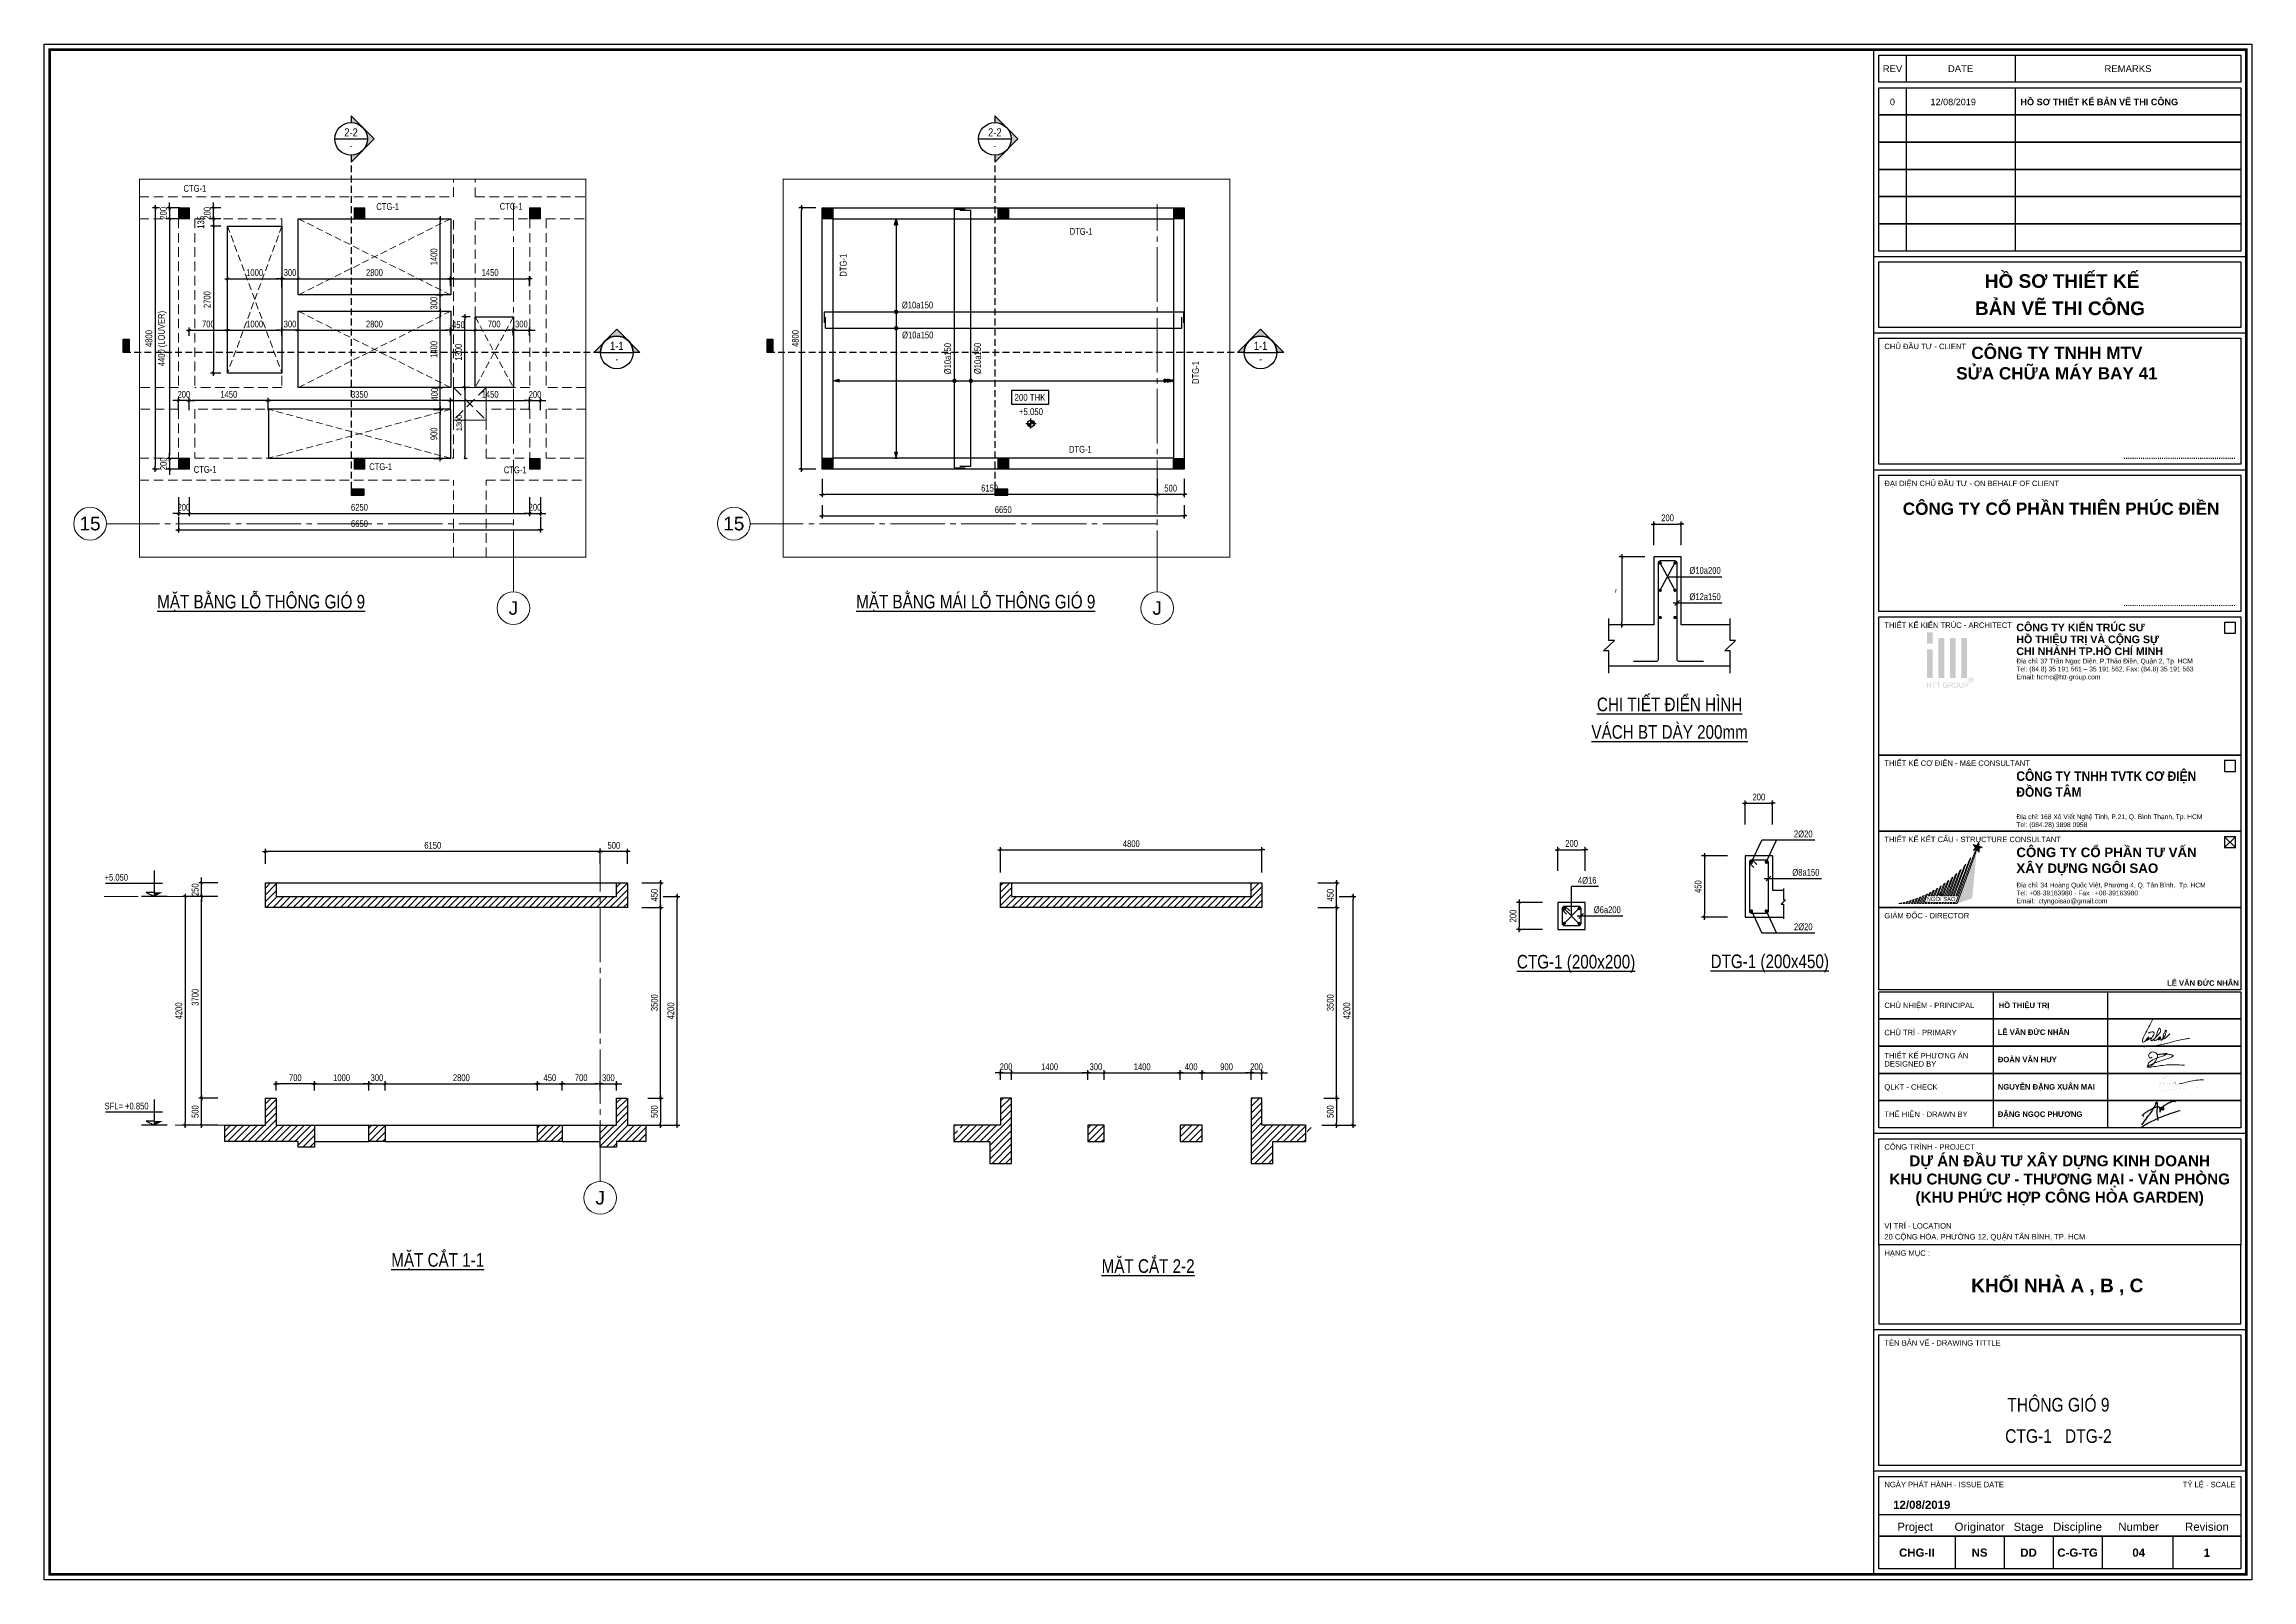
# Model space of a CAD drawing. Header units: millimetres. Extents: x -3582679 to -3542129, y 680309 to 797609.
# Drawn here: x -3582679 to -3542129, y 680309 to 708509 of the extents above; entities that cross this region are included whole.
import ezdxf
from ezdxf.enums import TextEntityAlignment as Align

# ---------------------------------------------------------------- set-up
doc = ezdxf.new("R2010")
doc.units = ezdxf.units.MM
doc.header["$LTSCALE"] = 100
doc.header["$MEASUREMENT"] = 0
for name, pattern in [('A14-Chi tiet Thong gio ham$0$HTT Center', [13, 10, -1, 1, -1]), ('BLOCK A - CHI TIET THANG 4$0$HIDDEN', [0.375, 0.25, -0.125]), ('BLOCK B - CHI TIET THANG 5$0$$0$HIDDEN', [0.375, 0.25, -0.125]), ('HIDDEN', [0.375, 0.25, -0.125]), ('MB_Luoi truc$0$HTT Hidden 21', [3, 2, -1])]:
    doc.linetypes.add(name, pattern=pattern)
doc.layers.get('0').update_dxf_attribs({"lineweight": 9})
for name, color, linetype, lineweight in [("'S_General_Hidden_1 Thin", 1, 'HIDDEN', 18), ('A14-Chi tiet Thong gio ham$0$Dim 50', 1, 'Continuous', 5), ('A14-Chi tiet Thong gio ham$0$Ky hieu Truc', 1, 'Continuous', 5), ('A14-Chi tiet Thong gio ham$0$Luoi Truc', 251, 'A14-Chi tiet Thong gio ham$0$HTT Center', 9), ('CHG_XX_Khung ten$0$TEXT', 7, 'Continuous', 15), ('NS-Pier', 150, 'Continuous', 9), ('S_Concrete_Cont_1 Opening', 8, 'HIDDEN', 5), ('S_Concrete_Cont_2 Normal', 2, 'Continuous', 13), ('TEXT', 7, 'Continuous', 15)]:
    doc.layers.add(name, color=color, linetype=linetype, lineweight=lineweight)
for name, color, linetype in [('01PM. TEXT A', 3, 'Continuous'), ('02PM. TEXT B', 4, 'Continuous'), ('04PM. THIN', 7, 'Continuous'), ('05PM. FRAME', 4, 'Continuous'), ('07PM. WACO', 6, 'Continuous'), ('08PM. SSS X', 6, 'Continuous'), ('10PM. REBAR', 1, 'Continuous'), ('11PM. DIM', 2, 'Continuous'), ('13PM. HATCH', 8, 'Continuous'), ('A14-Chi tiet Thong gio ham$0$Floor', 3, 'Continuous'), ('CHG_XX_Khung ten$0$TKTC', 1, 'Continuous'), ('mb_cot tang 1-3$0$Concrete Line', 6, 'Continuous'), ('S-Hatch', 8, 'Continuous')]:
    doc.layers.add(name, color=color, linetype=linetype)
doc.layers.add('CHG_XX_Khung ten$0$A1 BORDER$0$DGIONG', color=7, linetype='Continuous', lineweight=13, true_color=0x29ffff)
doc.layers.add('CHG_XX_Khung ten$0$A1 BORDER$0$STICK', color=7, linetype='Continuous', lineweight=9, true_color=0xe60000)
doc.styles.add('$0$title block pccc$0$Arial - Bold', font='arialbd.ttf', dxfattribs={"height": 2.5})
doc.styles.add('[PMDC2013]STYLE', font='arial.ttf', dxfattribs={"width": 0.8})
doc.styles.add('A14-Chi tiet Thong gio ham$0$Arial_C', font='arial.ttf')
doc.styles.add('A14-Chi tiet Thong gio ham$0$VNI-HelveC', font='VHELVCN_0.TTF')
doc.styles.add('BLOCK A - CHI TIET THANG 1$0$VNI-HelveC', font='VHELVCN_0.TTF')
doc.styles.add('BLOCK B - CHI TIET THANG 5$0$$0$Title Block Bold', font='VHELVEB_0.TTF')
doc.styles.add('BLOCK B - CHI TIET THANG 5$0$VNI-HelveCB', font='VHELVCB_0.TTF')
doc.styles.add('CHG_XX_Khung ten$0$A1 BORDER$0$ARIAL', font='arial.ttf')
doc.styles.add('CHG_XX_Khung ten$0$A1 BORDER$0$Arial - Bold', font='arialbd.ttf', dxfattribs={"height": 2.5})
doc.styles.add('CHG_XX_Khung ten$0$A1 BORDER$0$Star-AvoBold', font='VAVOB_0.TTF')
doc.styles.add('CHG_XX_Khung ten$0$A1 BORDER$0$Title Block DD$0$ARIAL', font='arial.ttf')
doc.styles.add('CHG_XX_Khung ten$0$A1 BORDER$0$Title Block DD$0$Arial - Bold', font='arialbd.ttf', dxfattribs={"height": 2.5})
doc.styles.add('CHG_XX_Khung ten$0$arial', font='arial.ttf')
doc.styles.add('CHG_XX_Khung ten$0$Arial - Bold', font='arialbd.ttf')
doc.styles.add('CHG_XX_Khung ten$0$ArialB', font='arialbd.ttf')
doc.styles.add('CHG_XX_Khung ten$0$title block pccc$0$ARIAL', font='arial.ttf')
doc.styles.add('CHG_XX_Khung ten$0$title block pccc$0$Arial - Bold', font='arialbd.ttf', dxfattribs={"height": 2.5})
doc.styles.add('ISOCP', font='Isocp.shx', dxfattribs={"bigfont": 'as_sym.shx'})
doc.styles.add('TB', font='arial.ttf', dxfattribs={"width": 0.8})
doc.styles.add('TTP-HelCon', font='VHELVCN_0.TTF')
doc.styles.add('VN', font='VHELVCB_0.TTF')
doc.dimstyles.new('20', dxfattribs={"dimtxt": 250, "dimasz": 200, "dimexe": 250, "dimexo": 0, "dimgap": 100, "dimtad": 1, "dimdec": 0, "dimlfac": 0.2, "dimzin": 0, "dimdsep": 46, "dimtxsty": '[PMDC2013]STYLE', "dimblk": 'TICK', "dimcen": 0, "dimdle": 300, "dimclrd": 2, "dimclre": 2, "dimclrt": 4, "dimadec": 0, "dimazin": 0, "dimtfac": 0.004, "dimtdec": 0, "dimtix": 1, "dimtmove": 2, "dimatfit": 3, "dimldrblk": 'TICK', "dimfxl": 1, "dimtvp": 0.8, "dimtolj": 1, "dimtzin": 0, "dimarcsym": 0})
doc.dimstyles.new('A14-Chi tiet Thong gio ham$0$Dim 50 (A1-A2)', dxfattribs={"dimscale": 50, "dimtxt": 2, "dimasz": 0.7, "dimexe": 0, "dimexo": 1, "dimgap": 1, "dimtad": 1, "dimdec": 0, "dimzin": 12, "dimdsep": 46, "dimtxsty": 'A14-Chi tiet Thong gio ham$0$VNI-HelveC', "dimblk": 'A14-Chi tiet Thong gio ham$0$_Dot', "dimcen": 1, "dimclrd": 256, "dimclre": 256, "dimclrt": 3, "dimadec": 0, "dimazin": 0, "dimtfac": 1, "dimtdec": 0, "dimtix": 1, "dimtmove": 2, "dimatfit": 3, "dimldrblk": 'A14-Chi tiet Thong gio ham$0$HTT Arrow 30', "dimfxl": 1, "dimtolj": 1, "dimtzin": 0, "dimarcsym": 0})
pattern_1 = [(45, (1826.98, 0), (-61.8718434, 61.8718434), [])]
pattern_2 = [(45, (1365.61, 0), (-61.8718434, 61.8718434), [])]

# ---------------------------------------------------------------- blocks, each defined once
blk = doc.blocks.new('TICK')
at = {"color": 0, "linetype": 'ByBlock'}
blk.add_line((1, 0), (-1, 0), dxfattribs=at)
at = {"color": 7, "linetype": 'ByBlock', "const_width": 0.25}
blk.add_lwpolyline([(-0.5, -0.5), (0.5, 0.5)], dxfattribs=at)
blk = doc.blocks.new('*D151')
at = {"layer": '11PM. DIM', "color": 2, "lineweight": -2, "transparency": 16777216}
for p, q in [((-1000, 2159), (-1000, 3035)), ((-900, 2935), (-100, 2935)), ((0, 2159), (0, 3035))]:
    blk.add_line(p, q, dxfattribs=at)
at = {"layer": '11PM. DIM', "color": 2, "lineweight": -2, "transparency": 16777216, "xscale": 100, "yscale": 100, "zscale": 100, "rotation": 180}
blk.add_blockref('TICK', (-1000, 2935), dxfattribs=at)
at = {"layer": '11PM. DIM', "color": 2, "lineweight": -2, "transparency": 16777216, "xscale": 100, "yscale": 100, "zscale": 100}
blk.add_blockref('TICK', (0, 2935), dxfattribs=at)
at = {"layer": '11PM. DIM', "color": 4, "transparency": 16777216, "insert": (-500, 3163), "char_height": 250, "attachment_point": 5, "style": '[PMDC2013]STYLE'}
blk.add_mtext('\\A1;200', dxfattribs=at)
blk = doc.blocks.new('*D152')
at = {"layer": '11PM. DIM', "color": 2, "lineweight": -2, "transparency": 16777216}
for p, q in [((-1574, 1000), (-2524, 1000)), ((-2424, 900), (-2424, 100)), ((-1574, 0), (-2524, 0))]:
    blk.add_line(p, q, dxfattribs=at)
at = {"layer": '11PM. DIM', "color": 2, "lineweight": -2, "transparency": 16777216, "xscale": 100, "yscale": 100, "zscale": 100}
for p, rotation in [((-2424, 1000), 90), ((-2424, 0), 270)]:
    blk.add_blockref('TICK', p, dxfattribs=dict(at, rotation=rotation))
at = {"layer": '11PM. DIM', "color": 4, "transparency": 16777216, "insert": (-2651, 500), "char_height": 250, "attachment_point": 5, "rotation": 90, "style": '[PMDC2013]STYLE'}
blk.add_mtext('\\A1;200', dxfattribs=at)
blk = doc.blocks.new('*U31')
at = {"layer": '08PM. SSS X'}
blk.add_lwpolyline([(230, 150), (770, 150, 0.414214), (850, 230), (850, 770, 0.414214), (770, 850), (230, 850, 0.414214), (150, 770), (150, 230, 0.414214)], format="xyb", close=True, dxfattribs=at)
blk = doc.blocks.new('*D153')
at = {"layer": '11PM. DIM', "color": 2, "lineweight": -2, "transparency": 16777216}
for p, q in [((-1000, 3409), (-1000, 4285)), ((-900, 4185), (-100, 4185)), ((0, 3409), (0, 4285))]:
    blk.add_line(p, q, dxfattribs=at)
at = {"layer": '11PM. DIM', "color": 2, "lineweight": -2, "transparency": 16777216, "xscale": 100, "yscale": 100, "zscale": 100, "rotation": 180}
blk.add_blockref('TICK', (-1000, 4185), dxfattribs=at)
at = {"layer": '11PM. DIM', "color": 2, "lineweight": -2, "transparency": 16777216, "xscale": 100, "yscale": 100, "zscale": 100}
blk.add_blockref('TICK', (0, 4185), dxfattribs=at)
at = {"layer": '11PM. DIM', "color": 4, "transparency": 16777216, "insert": (-500, 4413), "char_height": 250, "attachment_point": 5, "style": '[PMDC2013]STYLE'}
blk.add_mtext('\\A1;200', dxfattribs=at)
blk = doc.blocks.new('*D154')
at = {"layer": '11PM. DIM', "color": 2, "lineweight": -2, "transparency": 16777216}
for p, q in [((-1653, 2250), (-2603, 2250)), ((-2503, 2150), (-2503, 100)), ((-1653, 0), (-2603, 0))]:
    blk.add_line(p, q, dxfattribs=at)
at = {"layer": '11PM. DIM', "color": 2, "lineweight": -2, "transparency": 16777216, "xscale": 100, "yscale": 100, "zscale": 100}
for p, rotation in [((-2503, 2250), 90), ((-2503, 0), 270)]:
    blk.add_blockref('TICK', p, dxfattribs=dict(at, rotation=rotation))
at = {"layer": '11PM. DIM', "color": 4, "transparency": 16777216, "insert": (-2731, 1125), "char_height": 250, "attachment_point": 5, "rotation": 90, "style": '[PMDC2013]STYLE'}
blk.add_mtext('\\A1;450', dxfattribs=at)
blk = doc.blocks.new('*U82')
at = {"layer": '08PM. SSS X'}
blk.add_lwpolyline([(230, 150), (770, 150, 0.414214), (850, 230), (850, 2020, 0.414214), (770, 2100), (230, 2100, 0.414214), (150, 2020), (150, 230, 0.414214)], format="xyb", close=True, dxfattribs=at)
blk = doc.blocks.new('*D155')
at = {"layer": '11PM. DIM', "color": 2, "lineweight": -2, "transparency": 16777216}
for p, q in [((-1000, 2925), (-1000, 3802)), ((-900, 3702), (-100, 3702)), ((0, 2925), (0, 3802))]:
    blk.add_line(p, q, dxfattribs=at)
at = {"layer": '11PM. DIM', "color": 2, "lineweight": -2, "transparency": 16777216, "xscale": 100, "yscale": 100, "zscale": 100, "rotation": 180}
blk.add_blockref('TICK', (-1000, 3702), dxfattribs=at)
at = {"layer": '11PM. DIM', "color": 2, "lineweight": -2, "transparency": 16777216, "xscale": 100, "yscale": 100, "zscale": 100}
blk.add_blockref('TICK', (0, 3702), dxfattribs=at)
at = {"layer": '11PM. DIM', "color": 4, "transparency": 16777216, "insert": (-500, 3930), "char_height": 250, "attachment_point": 5, "style": '[PMDC2013]STYLE'}
blk.add_mtext('\\A1;200', dxfattribs=at)
blk = doc.blocks.new('*D156')
at = {"layer": '11PM. DIM', "color": 2, "lineweight": -2, "transparency": 16777216}
for p, q in [((-1330, 2500), (-2280, 2500)), ((-2180, 2400), (-2180, 100)), ((-1330, 0), (-2280, 0))]:
    blk.add_line(p, q, dxfattribs=at)
at = {"layer": '11PM. DIM', "color": 2, "lineweight": -2, "transparency": 16777216, "xscale": 100, "yscale": 100, "zscale": 100}
for p, rotation in [((-2180, 2500), 90), ((-2180, 0), 270)]:
    blk.add_blockref('TICK', p, dxfattribs=dict(at, rotation=rotation))
at = {"layer": '11PM. DIM', "color": 4, "transparency": 16777216, "insert": (-2405, 1250), "char_height": 250, "attachment_point": 5, "rotation": 90, "style": '[PMDC2013]STYLE'}
blk.add_mtext('\\A1;~', dxfattribs=at)
blk = doc.blocks.new('CHG_XX_Khung ten$0$A1 BORDER$0$HTT-Logo')
at = {"true_color": 0x134fb3}
h = blk.add_hatch(color=154, dxfattribs=at)
h.paths.add_polyline_path([(3, 29.1), (0, 29.1), (0, 23.1), (3, 23.1)])
h.paths.add_polyline_path([(3, 20.1), (0, 20.1), (0, 5.1), (3, 5.1)])
h.paths.add_polyline_path([(9, 26.1), (6, 26.1), (6, 5.1), (9, 5.1)])
h.paths.add_polyline_path([(15, 26.1), (12, 26.1), (12, 5.1), (15, 5.1)])
h.paths.add_polyline_path([(21, 26.1), (18, 26.1), (18, 5.1), (21, 5.1)])
h.paths.add_polyline_path([(2.1, 2.7), (1.8, 2.7), (1.8, 1.6), (0.4, 1.6), (0.4, 2.7), (0, 2.7), (0, 0), (0.4, 0), (0.4, 1.3), (1.8, 1.3), (1.8, 0), (2.1, 0)])
h.paths.add_polyline_path([(4.6, 2.7), (2.5, 2.7), (2.5, 2.4), (3.4, 2.4), (3.4, 0), (3.8, 0), (3.8, 2.4), (4.6, 2.4)])
h.paths.add_polyline_path([(7, 2.7), (4.8, 2.7), (4.8, 2.4), (5.7, 2.4), (5.7, 0), (6.1, 0), (6.1, 2.4), (7, 2.4)])
h.paths.add_polyline_path([(8.6, 1.4), (8.6, 1.4), (8.7, 1.6), (8.7, 1.7), (8.7, 1.9), (8.8, 2), (8.9, 2.2), (9, 2.3), (9.2, 2.4), (9.3, 2.4), (9.4, 2.4), (9.6, 2.4), (9.8, 2.4), (10, 2.4), (10.1, 2.3), (10.3, 2.2), (10.3, 2), (10.4, 1.9), (10.7, 1.9), (10.7, 2.1), (10.6, 2.3), (10.5, 2.4), (10.4, 2.5), (10.3, 2.6), (10.2, 2.7), (10.1, 2.7), (10, 2.7), (9.8, 2.7), (9.6, 2.7), (9.6, 2.7), (9.4, 2.7), (9.2, 2.7), (9.1, 2.6), (8.9, 2.6), (8.9, 2.6), (8.7, 2.5), (8.6, 2.4), (8.5, 2.2), (8.4, 2.1), (8.4, 2), (8.3, 1.8), (8.3, 1.7), (8.3, 1.5), (8.3, 1.3), (8.3, 1.3), (8.3, 1.1), (8.3, 0.9), (8.4, 0.8), (8.4, 0.6), (8.5, 0.6), (8.6, 0.4), (8.7, 0.3), (8.8, 0.2), (8.9, 0.1), (9, 0.1), (9.2, 0), (9.3, 0), (9.5, 0), (9.7, 0), (9.7, 0), (9.9, 0), (10.1, 0), (10.2, 0.1), (10.3, 0.1), (10.5, 0.2), (10.6, 0.3), (10.8, 0.4), (10.8, 1.4), (9.6, 1.4), (9.6, 1.1), (10.4, 1.1), (10.4, 0.6), (10.4, 0.5), (10.3, 0.4), (10.1, 0.4), (10, 0.3), (9.8, 0.3), (9.6, 0.3), (9.6, 0.3), (9.4, 0.3), (9.3, 0.3), (9.1, 0.4), (9, 0.5), (8.9, 0.6), (8.8, 0.8), (8.7, 0.9), (8.7, 1), (8.7, 1.2)])
h.paths.add_polyline_path([(13.2, 1.4), (13.3, 1.5), (13.3, 1.5), (13.4, 1.6), (13.4, 1.8), (13.5, 2), (13.5, 2.1), (13.4, 2.2), (13.3, 2.4), (13.3, 2.4), (13.2, 2.5), (13, 2.6), (13, 2.6), (12.9, 2.7), (12.7, 2.7), (12.5, 2.7), (11.3, 2.7), (11.3, 0), (11.7, 0), (11.7, 1.2), (12.1, 1.2), (12.1, 1.2), (12.3, 1.2), (12.4, 1.1), (12.5, 1.1), (12.6, 0.9), (12.7, 0.9), (12.8, 0.7), (12.9, 0.6), (13.2, 0), (13.7, 0), (13.2, 0.7), (13.1, 0.8), (13, 1), (12.9, 1.1), (12.9, 1.1), (12.7, 1.2), (12.9, 1.3), (13, 1.3)])
h.paths.add_polyline_path([(11.7, 1.5), (11.7, 2.4), (12.5, 2.4), (12.7, 2.4), (12.8, 2.4), (13, 2.3), (13.1, 2.1), (13.1, 2), (13.1, 1.9), (13, 1.7), (13, 1.6), (12.8, 1.6), (12.6, 1.5), (12.4, 1.5)], flags=16)
h.paths.add_polyline_path([(16.5, 1.4), (16.5, 1.6), (16.4, 1.8), (16.4, 1.9), (16.3, 2.1), (16.3, 2.1), (16.2, 2.2), (16.1, 2.4), (16, 2.5), (15.9, 2.6), (15.8, 2.6), (15.7, 2.7), (15.5, 2.7), (15.4, 2.7), (15.2, 2.7), (15.2, 2.7), (15, 2.7), (14.8, 2.7), (14.7, 2.6), (14.5, 2.6), (14.4, 2.5), (14.3, 2.4), (14.2, 2.3), (14.1, 2.1), (14, 2), (14, 1.8), (13.9, 1.7), (13.9, 1.5), (13.9, 1.3), (13.9, 1.3), (13.9, 1.1), (14, 1), (14, 0.8), (14.1, 0.6), (14.1, 0.6), (14.2, 0.5), (14.3, 0.3), (14.4, 0.2), (14.5, 0.1), (14.6, 0.1), (14.7, 0), (14.9, 0), (15, 0), (15.2, 0), (15.2, 0), (15.4, 0), (15.5, 0), (15.7, 0), (15.9, 0.1), (15.9, 0.1), (16, 0.2), (16.1, 0.3), (16.2, 0.5), (16.3, 0.6), (16.4, 0.7), (16.4, 0.8), (16.5, 1), (16.5, 1.2), (16.5, 1.3)])
h.paths.add_polyline_path([(14.3, 1.4), (14.3, 1.6), (14.3, 1.8), (14.4, 2), (14.5, 2.1), (14.6, 2.2), (14.7, 2.3), (14.9, 2.4), (15, 2.4), (15.2, 2.4), (15.4, 2.4), (15.5, 2.4), (15.7, 2.3), (15.8, 2.2), (15.9, 2.1), (16, 1.9), (16, 1.9), (16.1, 1.7), (16.1, 1.5), (16.1, 1.3), (16.1, 1.1), (16.1, 0.9), (16, 0.8), (16, 0.7), (15.9, 0.5), (15.8, 0.5), (15.7, 0.4), (15.5, 0.3), (15.4, 0.3), (15.2, 0.3), (15.1, 0.3), (15, 0.3), (14.8, 0.3), (14.7, 0.4), (14.5, 0.5), (14.4, 0.7), (14.4, 0.8), (14.3, 1), (14.3, 1.1), (14.3, 1.3)], flags=16)
h.paths.add_polyline_path([(17.3, 2.7), (17, 2.7), (17, 1.1), (17, 0.9), (17, 0.7), (17, 0.6), (17.1, 0.5), (17.1, 0.4), (17.2, 0.3), (17.3, 0.2), (17.4, 0.1), (17.5, 0), (17.7, 0), (17.8, 0), (18, 0), (18.2, 0), (18.4, 0), (18.5, 0), (18.7, 0.1), (18.7, 0.1), (18.8, 0.2), (18.9, 0.3), (19, 0.5), (19, 0.6), (19.1, 0.8), (19.1, 0.9), (19.1, 1.1), (19.1, 2.7), (18.7, 2.7), (18.7, 1.1), (18.7, 1.1), (18.7, 0.9), (18.7, 0.7), (18.6, 0.6), (18.6, 0.5), (18.5, 0.4), (18.4, 0.3), (18.2, 0.3), (18, 0.3), (17.9, 0.3), (17.7, 0.3), (17.6, 0.4), (17.5, 0.5), (17.4, 0.6), (17.3, 0.8), (17.3, 0.9), (17.3, 1.1)])
h.paths.add_polyline_path([(21.4, 1.3), (21.5, 1.3), (21.6, 1.4), (21.7, 1.6), (21.7, 1.7), (21.7, 1.9), (21.7, 2), (21.7, 2.1), (21.7, 2.3), (21.6, 2.4), (21.4, 2.5), (21.4, 2.6), (21.3, 2.6), (21.1, 2.7), (21, 2.7), (20.9, 2.7), (20.7, 2.7), (19.7, 2.7), (19.7, 0), (20, 0), (20, 1.1), (20.7, 1.1), (20.8, 1.1), (21, 1.1), (21.1, 1.1), (21.3, 1.2)])
h.paths.add_polyline_path([(20, 1.4), (20, 2.4), (20.7, 2.4), (20.9, 2.4), (21.1, 2.4), (21.2, 2.3), (21.3, 2.2), (21.3, 2.1), (21.4, 1.9), (21.4, 1.8), (21.3, 1.7), (21.2, 1.5), (21.1, 1.5), (20.9, 1.4), (20.7, 1.4)], flags=16)
h.paths.add_polyline_path([(23.9, 2.8), (24, 2.9), (24.1, 3), (24.2, 3.1), (24.3, 3.2), (24.4, 3.3), (24.4, 3.4), (24.5, 3.6), (24.5, 3.8), (24.5, 3.9), (24.5, 4), (24.5, 4.1), (24.5, 4.3), (24.4, 4.5), (24.3, 4.6), (24.3, 4.7), (24.2, 4.8), (24.1, 4.9), (24, 5), (23.8, 5.1), (23.8, 5.2), (23.6, 5.2), (23.4, 5.3), (23.3, 5.3), (23.1, 5.3), (23.1, 5.3), (22.9, 5.3), (22.8, 5.3), (22.6, 5.2), (22.4, 5.1), (22.4, 5.1), (22.2, 5), (22.1, 4.9), (22, 4.8), (21.9, 4.6), (21.9, 4.6), (21.8, 4.4), (21.8, 4.3), (21.7, 4.1), (21.7, 3.9), (21.7, 3.9), (21.8, 3.7), (21.8, 3.5), (21.8, 3.4), (21.9, 3.2), (22, 3.2), (22, 3), (22.2, 2.9), (22.3, 2.8), (22.4, 2.7), (22.5, 2.7), (22.6, 2.6), (22.8, 2.6), (23, 2.5), (23.1, 2.5), (23.2, 2.5), (23.3, 2.6), (23.5, 2.6), (23.7, 2.6), (23.8, 2.7)])
h.paths.add_polyline_path([(22.5, 2.9), (22.5, 3), (22.3, 3.1), (22.2, 3.2), (22.1, 3.4), (22.1, 3.4), (22, 3.6), (22, 3.8), (22, 3.9), (22, 4), (22, 4.2), (22, 4.4), (22.1, 4.5), (22.2, 4.6), (22.3, 4.7), (22.4, 4.8), (22.6, 4.9), (22.6, 5), (22.8, 5), (23, 5.1), (23.1, 5.1), (23.2, 5.1), (23.4, 5.1), (23.5, 5), (23.7, 4.9), (23.8, 4.9), (23.9, 4.8), (24, 4.6), (24.1, 4.5), (24.2, 4.4), (24.2, 4.3), (24.3, 4.1), (24.3, 3.9), (24.3, 3.8), (24.3, 3.7), (24.2, 3.5), (24.1, 3.4), (24.1, 3.3), (24, 3.1), (23.8, 3), (23.7, 2.9), (23.6, 2.9), (23.5, 2.8), (23.3, 2.8), (23.1, 2.8), (23, 2.8), (22.9, 2.8), (22.7, 2.8)], flags=16)
h.paths.add_polyline_path([(22.5, 3.2), (22.5, 4.7), (23, 4.7), (23.2, 4.6), (23.4, 4.6), (23.5, 4.5), (23.6, 4.5), (23.7, 4.3), (23.7, 4.2), (23.6, 4.1), (23.6, 4), (23.4, 3.9), (23.2, 3.8), (23.4, 3.7), (23.5, 3.6), (23.6, 3.5), (23.8, 3.2), (23.5, 3.2), (23.3, 3.4), (23.2, 3.6), (23.1, 3.7), (23.1, 3.7), (22.9, 3.8), (22.9, 3.8), (22.8, 3.8), (22.8, 3.2)], flags=0)
h.paths.add_polyline_path([(22.8, 4), (22.8, 4.4), (23, 4.4), (23.1, 4.4), (23.3, 4.4), (23.4, 4.3), (23.4, 4.2), (23.3, 4.1), (23.2, 4), (23, 4)], flags=0)
blk = doc.blocks.new('CHG_XX_Khung ten')
at = {"layer": 'CHG_XX_Khung ten$0$A1 BORDER$0$DGIONG'}
h = blk.add_hatch(color=256, dxfattribs=at)
h.paths.add_polyline_path([(724.94, 283.19), (724.15, 281.97), (717.19, 263.38), (717.7, 263.38)])
h.paths.add_polyline_path([(722.81, 280.17), (722.1, 279.22), (717.21, 266.21), (717.72, 266.21)], flags=17)
h.paths.add_polyline_path([(720.93, 277.8), (720.27, 277.04), (716.19, 266.22), (716.7, 266.22)])
h.paths.add_polyline_path([(719.23, 275.93), (718.6, 275.29), (715.18, 266.22), (715.69, 266.22)])
h.paths.add_polyline_path([(717.65, 274.38), (717.03, 273.81), (714.16, 266.22), (714.67, 266.22)])
h.paths.add_polyline_path([(716.14, 273.03), (715.61, 272.59), (713.15, 266.22), (713.66, 266.22)])
h.paths.add_polyline_path([(714.69, 271.86), (714.17, 271.45), (712.13, 266.23), (712.64, 266.23)])
h.paths.add_polyline_path([(713.29, 270.81), (712.76, 270.43), (711.57, 267.46), (712.07, 267.47)])
h.paths.add_polyline_path([(710.1, 266.23), (710.61, 266.24), (711.93, 269.87), (711.48, 269.56)])
h.paths.add_polyline_path([(710.61, 269.02), (710.13, 268.73), (709.08, 266.24), (709.59, 266.24)])
h.paths.add_polyline_path([(709.31, 268.26), (708.82, 267.97), (708.07, 266.24), (708.58, 266.24)])
h.paths.add_polyline_path([(708.04, 267.56), (707.54, 267.3), (707.05, 266.25), (707.56, 266.25)])
h.paths.add_polyline_path([(716.84, 263.8), (716.33, 263.8), (716.18, 263.38), (716.69, 263.38)])
h.paths.add_polyline_path([(715.67, 263.39), (715.82, 263.8), (715.32, 263.8), (715.16, 263.39)])
h.paths.add_polyline_path([(714.15, 263.39), (714.65, 263.39), (714.8, 263.8), (714.3, 263.8)])
h.paths.add_polyline_path([(713.13, 263.39), (713.64, 263.4), (713.79, 263.81), (713.28, 263.81)])
h.paths.add_polyline_path([(712.77, 263.81), (712.27, 263.81), (712.11, 263.39), (712.62, 263.4)])
h.paths.add_polyline_path([(711.25, 263.81), (711.1, 263.4), (711.61, 263.4), (711.76, 263.81)])
h.paths.add_polyline_path([(710.59, 263.4), (710.74, 263.82), (710.24, 263.82), (710.08, 263.4)])
h.paths.add_polyline_path([(709.73, 263.82), (709.22, 263.82), (709.07, 263.41), (709.57, 263.41)])
h.paths.add_polyline_path([(708.71, 263.82), (708.21, 263.82), (708.05, 263.41), (708.56, 263.41)])
h.paths.add_polyline_path([(707.54, 263.41), (707.69, 263.83), (707.19, 263.83), (707.03, 263.41)])
h.paths.add_polyline_path([(706.68, 263.83), (706.17, 263.83), (706.02, 263.42), (706.53, 263.42)])
h.paths.add_polyline_path([(705, 263.42), (705.51, 263.42), (706.79, 266.93), (706.4, 266.74)])
h.paths.add_polyline_path([(703.97, 263.37), (704.48, 263.37), (705.57, 266.36), (705.14, 266.17)])
h.paths.add_polyline_path([(704.36, 265.84), (703.91, 265.65), (702.96, 263.38), (703.46, 263.38)])
h.paths.add_polyline_path([(703.17, 265.37), (702.69, 265.19), (701.94, 263.38), (702.45, 263.38)])
h.paths.add_polyline_path([(702, 264.94), (701.5, 264.77), (700.92, 263.38), (701.43, 263.38)])
h.paths.add_polyline_path([(700.84, 264.56), (700.33, 264.4), (699.91, 263.39), (700.42, 263.39)])
h.paths.add_polyline_path([(699.7, 264.21), (699.18, 264.06), (698.89, 263.39), (699.4, 263.39)])
h.paths.add_polyline_path([(698.57, 263.9), (698.04, 263.77), (697.87, 263.38), (698.38, 263.39)])
h.paths.add_polyline_path([(697.37, 263.39), (697.45, 263.63), (696.91, 263.51), (696.35, 263.38)])
blk.add_hatch(color=256, dxfattribs=at).paths.add_polyline_path([(724.92, 283.21), (717.68, 263.38), (723.28, 265.27)])
at = {"layer": 'CHG_XX_Khung ten$0$A1 BORDER$0$STICK'}
for points in [[(723.71, 282.88), (725.74, 285.75), (725.8, 282.26), (723.67, 285.06), (727.02, 284.03)], [(725.76, 284.41), (724.96, 284.66), (724.49, 283.98), (724.99, 283.32), (725.77, 283.6)], [(711.25, 266.22), (711.64, 267.39), (712.01, 266.22), (711.02, 266.95), (712.24, 266.93)], [(711.87, 266.67), (711.78, 266.94), (711.49, 266.94), (711.4, 266.67), (711.63, 266.5)]]:
    blk.add_hatch(color=256, dxfattribs=at).paths.add_polyline_path(points)
for p, q in [((687, 577), (687, 17)), ((687, 501), (824, 501)), ((687, 473), (824, 473)), ((687, 422.69), (824, 422.69)), ((816, 283.93), (820, 287.93)), ((820, 283.93), (816, 287.93)), ((687, 179), (824, 179)), ((687, 107), (824, 107)), ((687, 55), (824, 55))]:
    blk.add_line(p, q)
at = {"linetype": 'Continuous'}
for p, q in [((699, 575), (699, 565)), ((739, 575), (739, 565)), ((699, 563), (699, 503)), ((739, 563), (739, 503)), ((689, 39), (822, 39)), ((716.98, 31), (716.98, 19)), ((734.98, 31), (734.98, 19)), ((752.98, 31), (752.98, 19)), ((770.98, 31), (770.98, 19)), ((797, 31), (797, 19))]:
    blk.add_line(p, q, dxfattribs=at)
at = {"color": 9, "linetype": 'Continuous'}
for p, q in [((731, 231), (731, 181)), ((773, 231), (773, 181))]:
    blk.add_line(p, q, dxfattribs=at)
for points in [[(15, 579), (826, 579), (826, 15), (15, 15)], [(816, 362.62), (820, 362.62), (820, 366.62), (816, 366.62)], [(816, 311.93), (820, 311.93), (820, 315.93), (816, 315.93)], [(816, 283.93), (820, 283.93), (820, 287.93), (816, 287.93)]]:
    blk.add_lwpolyline(points, close=True)
at = {"color": 4, "linetype": 'Continuous', "const_width": 1}
blk.add_lwpolyline([(17, 577), (824, 577), (824, 17), (17, 17)], close=True, dxfattribs=at)
at = {"linetype": 'Continuous'}
for points in [[(822, 565), (689, 565), (689, 575), (822, 575)], [(822, 553), (689, 553), (689, 563), (822, 563)], [(822, 543), (689, 543), (689, 553), (822, 553)], [(822, 533), (689, 533), (689, 543), (822, 543)], [(822, 523), (689, 523), (689, 533), (822, 533)], [(822, 513), (689, 513), (689, 523), (822, 523)], [(822, 503), (689, 503), (689, 513), (822, 513)], [(689, 499), (822, 499), (822, 475), (689, 475)], [(689, 368.62), (822, 368.62), (822, 317.93), (689, 317.93)], [(689, 317.93), (822, 317.93), (822, 289.93), (689, 289.93)], [(689, 289.93), (822, 289.93), (822, 261.93), (689, 261.93)], [(689, 177), (822, 177), (822, 138), (689, 138)], [(689, 109), (822, 109), (822, 138), (689, 138)], [(689, 105), (822, 105), (822, 57), (689, 57)], [(689, 53), (822, 53), (822, 31), (689, 31)], [(822, 19), (689, 19), (689, 31), (822, 31)]]:
    blk.add_lwpolyline(points, close=True, dxfattribs=at)
at = {"color": 9, "linetype": 'Continuous'}
for points in [[(689, 261.93), (822, 261.93), (822, 231.73), (689, 231.73)], [(822, 221), (689, 221), (689, 231), (822, 231)], [(822, 211), (689, 211), (689, 221), (822, 221)], [(822, 201), (689, 201), (689, 211), (822, 211)], [(822, 191), (689, 191), (689, 201), (822, 201)], [(822, 181), (689, 181), (689, 191), (822, 191)]]:
    blk.add_lwpolyline(points, close=True, dxfattribs=at)
blk.add_lwpolyline([(822, 211), (689, 211), (822, 211)], dxfattribs=at)
at = {"color": 1}
for points in [[(785.43, 181.21), (786.17, 181.73), (788.31, 183), (790.34, 184), (791.77, 184.64), (795.08, 185.91), (796.87, 186.5), (799.7, 187.42)], [(785.63, 182.08), (787.56, 184.76), (789.61, 187.7), (790.35, 188.98), (790.79, 189.92), (791.06, 190.59), (791.21, 189.09), (791.18, 188.31), (791.14, 187.75), (791.09, 186.47), (791.21, 185.58), (791.42, 184.31), (791.51, 183.99), (791.51, 183.74)], [(786.29, 185.19), (785.86, 185.61), (786.06, 185.86), (787.11, 186.7), (788.17, 187.35), (789.1, 187.9), (790.12, 188.41), (790.69, 188.61), (791.04, 188.74), (791.47, 188.79), (791.73, 188.72), (791.92, 188.61), (792.08, 188.33), (792.16, 188.06), (792.21, 187.84), (792.21, 187.27), (792.2, 187.05), (792.23, 186.85), (792.39, 187.1), (792.48, 187.84), (792.46, 188.12), (792.44, 188.61), (792.46, 188.03), (792.53, 187.67), (792.73, 187.74), (792.86, 187.87), (792.9, 188.09), (792.9, 188.28), (792.87, 188.7), (792.91, 188.19), (792.93, 187.79), (792.94, 187.69), (793.11, 187.61), (793.31, 187.73), (793.45, 187.93), (793.48, 188.22), (793.48, 188.64), (793.48, 189.05), (793.48, 188.49), (793.56, 187.84), (793.63, 187.45), (793.48, 188.6), (793.51, 188.92), (794.2, 189.45), (794.72, 189.76), (795.44, 190.17), (796.2, 190.5), (796.65, 190.69), (797.26, 190.79), (797.77, 190.74), (797.95, 190.55)]]:
    blk.add_spline(points, degree=3, dxfattribs=at)
at = {"layer": 'CHG_XX_Khung ten$0$A1 BORDER$0$DGIONG'}
for points in [[(719.23, 275.93), (715.69, 266.22), (715.18, 266.22), (718.6, 275.29), (719.23, 275.93)], [(720.93, 277.8), (716.7, 266.22), (716.19, 266.22), (720.27, 277.04), (720.93, 277.8)], [(724.94, 283.19), (717.7, 263.38), (717.19, 263.38), (724.15, 281.97), (724.94, 283.19)], [(722.81, 280.17), (717.72, 266.21), (717.21, 266.21), (722.1, 279.22), (722.81, 280.17)], [(709.31, 268.26), (708.58, 266.24), (708.07, 266.24), (708.82, 267.97), (709.31, 268.26)], [(710.61, 269.02), (709.59, 266.24), (709.08, 266.24), (710.13, 268.73), (710.61, 269.02)], [(711.93, 269.87), (710.61, 266.24), (710.1, 266.23), (711.48, 269.56), (711.93, 269.87)], [(713.29, 270.81), (712.07, 267.47), (711.57, 267.46), (712.76, 270.43), (713.29, 270.81)], [(714.69, 271.86), (712.64, 266.23), (712.13, 266.23), (714.17, 271.45), (714.69, 271.86)], [(716.14, 273.03), (713.66, 266.22), (713.15, 266.22), (715.61, 272.59), (716.14, 273.03)], [(717.65, 274.38), (714.67, 266.22), (714.16, 266.22), (717.03, 273.81), (717.65, 274.38)], [(697.45, 263.63), (697.37, 263.39), (696.35, 263.38), (696.91, 263.51), (697.45, 263.63)], [(698.57, 263.9), (698.38, 263.39), (697.87, 263.38), (698.04, 263.77), (698.57, 263.9)], [(699.7, 264.21), (699.4, 263.39), (698.89, 263.39), (699.18, 264.06), (699.7, 264.21)], [(700.84, 264.56), (700.42, 263.39), (699.91, 263.39), (700.33, 264.4), (700.84, 264.56)], [(702, 264.94), (701.43, 263.38), (700.92, 263.38), (701.5, 264.77), (702, 264.94)], [(703.17, 265.37), (702.45, 263.38), (701.94, 263.38), (702.69, 265.19), (703.17, 265.37)], [(704.36, 265.84), (703.46, 263.38), (702.96, 263.38), (703.91, 265.65), (704.36, 265.84)], [(705.57, 266.36), (704.48, 263.37), (703.97, 263.37), (705.14, 266.17), (705.57, 266.36)], [(706.79, 266.93), (705.51, 263.42), (705, 263.42), (706.4, 266.74), (706.79, 266.93)], [(708.04, 267.56), (707.56, 266.25), (707.05, 266.25), (707.54, 267.3), (708.04, 267.56)]]:
    blk.add_lwpolyline(points, dxfattribs=at)
for points in [[(706.53, 263.42), (706.68, 263.83), (706.17, 263.83), (706.02, 263.42)], [(707.54, 263.41), (707.69, 263.83), (707.19, 263.83), (707.03, 263.41)], [(708.56, 263.41), (708.71, 263.82), (708.21, 263.82), (708.05, 263.41)], [(709.57, 263.41), (709.73, 263.82), (709.22, 263.82), (709.07, 263.41)], [(710.59, 263.4), (710.74, 263.82), (710.24, 263.82), (710.08, 263.4)], [(711.61, 263.4), (711.76, 263.81), (711.25, 263.81), (711.1, 263.4)], [(712.62, 263.4), (712.77, 263.81), (712.27, 263.81), (712.11, 263.39)], [(713.64, 263.4), (713.79, 263.81), (713.28, 263.81), (713.13, 263.39)], [(714.65, 263.39), (714.8, 263.8), (714.3, 263.8), (714.15, 263.39)], [(715.67, 263.39), (715.82, 263.8), (715.32, 263.8), (715.16, 263.39)], [(716.69, 263.38), (716.84, 263.8), (716.33, 263.8), (716.18, 263.38)]]:
    blk.add_lwpolyline(points, close=True, dxfattribs=at)
at = {"layer": 'CHG_XX_Khung ten$0$A1 BORDER$0$STICK'}
for p, q in [((723.67, 285.06), (727.02, 284.03)), ((725.8, 282.26), (723.67, 285.06)), ((723.71, 282.88), (725.74, 285.75)), ((727.02, 284.03), (723.71, 282.88)), ((725.74, 285.75), (725.8, 282.26)), ((711.02, 266.95), (712.24, 266.93)), ((712.01, 266.22), (711.02, 266.95)), ((712.24, 266.93), (711.25, 266.22)), ((711.64, 267.39), (712.01, 266.22))]:
    blk.add_line(p, q, dxfattribs=at)
at = {"layer": 'CHG_XX_Khung ten$0$TEXT', "color": 1}
blk.add_lwpolyline([(801.29, 204.04, -0.124137), (800.16, 204.02, 0.028888), (797.25, 204.19, 0.026156), (793.98, 204.04, 0.007061), (788.86, 203.28, -0.091769), (787.85, 203.27, -0.25841), (787.51, 203.62, -0.039719), (788.28, 204, -0.004242), (791.23, 205.18, -0.019244), (794.8, 206.31, 0.094204), (797.02, 207.28, 0.504882), (796.98, 207.63, 0.07616), (796.3, 207.87, 0.041135), (794.97, 208.03, 0.034641), (791.34, 207.9, 0.01407), (792.8, 208.12, 0.003668), (794.71, 208.36, -0.800617), (794.79, 208.18, -0.093248), (793.21, 207.32, 0.020479), (791.05, 206.59, 0.096842), (788.38, 205.18, 0.259163), (787.77, 203.63, 0.564182), (788.17, 203.39, 0.087383), (789.69, 204.36, 0.156422), (791.35, 207.23, 0.228987), (790.91, 208.45, 0.272068), (789.19, 208.76, 0.293527), (788.08, 207.43, 0.171419), (788.25, 206.94, 0.281707), (788.69, 206.7, 0.217513), (789.34, 206.92)], format="xyb", dxfattribs=at)
at = {"layer": 'CHG_XX_Khung ten$0$TEXT', "color": 1, "const_width": 0.0121}
for points in [[(806.31, 195.73, -0.026807), (805.12, 195.66, 0.027369), (800.25, 195.52, 0.022423), (795.26, 194.89, 0.038275), (791.04, 194.04, 0.053272), (785.95, 192.37, 0.118692), (783.44, 190.96)], [(791.6, 198.34, 0.143835), (794.1, 199.89, -0.075685), (793.5, 197.02, -0.172299), (794.95, 199.92, -0.299798), (795.6, 198.96, -0.170508), (795.36, 197.75, 0.168316), (795.11, 197.03)], [(791.95, 196.04, -0.054469), (792.33, 197.1, 0.103257), (792.78, 199.38)], [(797.47, 197.92, 0.401177), (797.3, 198.32, 0.483935), (795.9, 197.43, 0.196997), (796.02, 196.61, 0.296639), (796.38, 196.53, 0.183057), (797.12, 197.39)], [(797.48, 198.09, 0.142769), (797.07, 197.1, 0.220826), (797.29, 196.56, 0.106687), (798.07, 198.16, 0.181562), (797.64, 197.4, -0.039872), (797.25, 196.09, -0.060225), (798.09, 197.69, 0.017174), (797.52, 196.45, -0.149286), (799.3, 197.16)]]:
    blk.add_lwpolyline(points, format="xyb", dxfattribs=at)
at = {"layer": 'CHG_XX_Khung ten$0$TEXT', "color": 1}
for centre, radius, start, end in [((793.37, 230.45), 33.81, 280.11848, 286.33729), ((808.51, 174.85), 23.83, 90.54478, 103.67882)]:
    blk.add_arc(centre, radius, start, end, dxfattribs=at)
for points in [[(789.62, 220.97), (786.72, 215.31), (785.87, 213.03), (785.94, 212.46), (786.42, 212.53), (787.18, 213.24), (787.77, 213.73), (788.12, 214.16), (788.07, 214.29), (787.94, 214.27), (787.28, 213.56), (787.2, 213.33), (787.26, 213.21), (787.44, 213.16), (787.7, 213.23), (788.87, 214.02)], [(786.22, 211.12), (786.28, 210.87), (786.71, 210.78), (801.78, 213.69), (803.18, 213.88)], [(788.4, 215.73), (788.18, 215.82), (788.21, 216), (788.32, 216.07), (788.7, 216.16), (789.23, 216.24), (789.76, 216.24), (790.01, 216.08), (790.1, 215.79), (790.05, 215.41), (788.96, 213.65), (788.88, 213.4), (788.88, 213.13), (789, 213.02), (789.17, 213.01), (789.51, 213.17), (790.77, 214.27), (791.67, 215.27), (792.3, 216.07), (792.5, 216.66), (792.49, 217.11), (792.33, 217.45), (792.13, 217.58), (791.94, 217.52), (791.73, 217.16), (790.12, 213.5), (790.04, 213.21), (790.14, 213.12), (791.53, 213.7), (792.32, 214.06), (792.42, 214.24), (792.36, 214.39), (792.17, 214.35), (791.86, 214.12), (791.68, 213.82), (791.57, 213.47), (791.67, 213.35), (791.96, 213.42), (792.51, 213.89), (792.61, 213.78), (792.55, 213.52), (792.61, 213.3), (792.77, 213.25), (793.05, 213.46), (794.1, 214.86), (794.42, 215.85), (794.57, 216.45), (794.53, 216.83), (794.42, 216.89), (794.27, 216.8), (794.14, 216.57), (793.62, 215.47), (793.41, 214.74), (793.36, 214.18), (793.41, 213.82), (793.56, 213.67), (793.77, 213.71), (794.19, 213.99), (795.35, 214.98), (795.89, 215.51)]]:
    blk.add_spline(points, degree=3, dxfattribs=at)
at = {"xscale": 0.7, "yscale": 0.7, "zscale": 0.7}
blk.add_blockref('CHG_XX_Khung ten$0$A1 BORDER$0$HTT-Logo', (706.68, 342.64), dxfattribs=at)
for s, height, style, p in [('REV', 2.5, 'CHG_XX_Khung ten$0$A1 BORDER$0$ARIAL', (694, 570)), ('DATE', 2.5, 'CHG_XX_Khung ten$0$A1 BORDER$0$ARIAL', (719, 570)), ('REMARKS', 2.5, 'CHG_XX_Khung ten$0$A1 BORDER$0$ARIAL', (780.5, 570)), ('0', 2.39, 'CHG_XX_Khung ten$0$arial', (693.97, 557.78)), ('12/08/2019', 2.389, 'CHG_XX_Khung ten$0$arial', (716.29, 557.78)), ('12/08/2019', 3, 'CHG_XX_Khung ten$0$A1 BORDER$0$Arial - Bold', (704.75, 42.57)), ('Project', 3, 'CHG_XX_Khung ten$0$A1 BORDER$0$ARIAL', (702.28, 34.5)), ('Originator', 3, 'CHG_XX_Khung ten$0$A1 BORDER$0$ARIAL', (725.98, 34.5)), ('Stage', 3, 'CHG_XX_Khung ten$0$A1 BORDER$0$ARIAL', (743.98, 34.5)), ('Discipline', 3, 'CHG_XX_Khung ten$0$A1 BORDER$0$ARIAL', (761.98, 34.5)), ('Number', 3, 'CHG_XX_Khung ten$0$A1 BORDER$0$ARIAL', (784.37, 34.5)), ('Revision', 3, 'CHG_XX_Khung ten$0$A1 BORDER$0$ARIAL', (809.5, 34.5)), ('CHG-II', 3, 'CHG_XX_Khung ten$0$A1 BORDER$0$Arial - Bold', (702.94, 25)), ('NS', 3, 'CHG_XX_Khung ten$0$A1 BORDER$0$Arial - Bold', (725.98, 25)), ('DD', 3, 'CHG_XX_Khung ten$0$A1 BORDER$0$Arial - Bold', (743.98, 25)), ('1', 3, 'CHG_XX_Khung ten$0$arial', (809.36, 24.93))]:
    blk.add_text(s, height=height, dxfattribs=dict(style=style)).set_placement(p, align=Align.MIDDLE_CENTER)
for s, height, style, p in [('HỒ SƠ THIẾT KẾ BẢN VẼ THI CÔNG', 2.3887, 'CHG_XX_Khung ten$0$ArialB', (741, 557.78)), ('CHỦ ĐẦU TƯ - CLIENT', 2, 'CHG_XX_Khung ten$0$A1 BORDER$0$Title Block DD$0$ARIAL', (691, 468)), ('ĐẠI DIỆN CHỦ ĐẦU TƯ - ON BEHALF OF CLIENT ', 2, 'CHG_XX_Khung ten$0$A1 BORDER$0$Title Block DD$0$ARIAL', (691, 417.69)), ('THIẾT KẾ KIẾN TRÚC - ARCHITECT', 2, 'CHG_XX_Khung ten$0$A1 BORDER$0$ARIAL', (691, 365.62)), ('THIẾT KẾ CƠ ĐIỆN - M&E CONSULTANT', 2, 'CHG_XX_Khung ten$0$A1 BORDER$0$ARIAL', (691, 314.93)), ('THIẾT KẾ KẾT CẤU - STRUCTURE CONSULTANT', 2, 'CHG_XX_Khung ten$0$A1 BORDER$0$ARIAL', (691, 286.93)), ('GIÁM ĐỐC - DIRECTOR', 2, 'CHG_XX_Khung ten$0$title block pccc$0$ARIAL', (691, 258.93)), ('CHỦ NHIỆM - PRINCIPAL', 2, 'CHG_XX_Khung ten$0$title block pccc$0$ARIAL', (691, 226)), ('HỒ THIỆU TRỊ', 2, 'CHG_XX_Khung ten$0$title block pccc$0$Arial - Bold', (733, 226)), ('CHỦ TRÌ - PRIMARY', 2, 'CHG_XX_Khung ten$0$title block pccc$0$ARIAL', (691, 216)), ('LÊ VĂN ĐỨC NHÂN', 2.0073, 'CHG_XX_Khung ten$0$Arial - Bold', (732.68, 216.13)), ('THIẾT KẾ PHƯƠNG ÁN', 2, 'CHG_XX_Khung ten$0$title block pccc$0$ARIAL', (691, 207.5)), ('DESIGNED BY', 2, 'CHG_XX_Khung ten$0$title block pccc$0$ARIAL', (691, 204.5)), ('ĐOÀN VĂN HUY', 2.0073, 'CHG_XX_Khung ten$0$Arial - Bold', (732.68, 206.09)), ('QLKT - CHECK', 2, 'CHG_XX_Khung ten$0$title block pccc$0$ARIAL', (691, 196)), ('NGUYỄN ĐẶNG XUÂN MAI', 2.0073, 'CHG_XX_Khung ten$0$Arial - Bold', (732.68, 196.05)), ('THỂ HIỆN - DRAWN BY', 2, 'CHG_XX_Khung ten$0$title block pccc$0$ARIAL', (691, 186)), ('ĐẶNG NGỌC PHƯƠNG', 2.0073, 'CHG_XX_Khung ten$0$Arial - Bold', (732.68, 186.02)), ('CÔNG TRÌNH - PROJECT', 2, 'CHG_XX_Khung ten$0$A1 BORDER$0$ARIAL', (691, 174)), ('VỊ TRÍ - LOCATION', 2, 'CHG_XX_Khung ten$0$A1 BORDER$0$ARIAL', (691, 145)), ('20 CỘNG HÒA, PHƯỜNG 12, QUẬN TÂN BÌNH, TP. HCM', 2, 'CHG_XX_Khung ten$0$A1 BORDER$0$ARIAL', (691, 141)), ('HẠNG MỤC :', 2, 'CHG_XX_Khung ten$0$A1 BORDER$0$ARIAL', (691, 135)), ('TÊN BẢN VẼ - DRAWING TITTLE', 2, 'CHG_XX_Khung ten$0$A1 BORDER$0$ARIAL', (691, 102)), ('NGÀY PHÁT HÀNH - ISSUE DATE', 2, 'CHG_XX_Khung ten$0$A1 BORDER$0$ARIAL', (691, 50))]:
    blk.add_text(s, height=height, dxfattribs=dict(style=style)).set_placement(p, align=Align.MIDDLE_LEFT)
for s, height, style, p in [('.....................................................', 2, 'CHG_XX_Khung ten$0$A1 BORDER$0$Title Block DD$0$Arial - Bold', (820, 427.69)), ('.....................................................', 2, 'CHG_XX_Khung ten$0$A1 BORDER$0$Title Block DD$0$Arial - Bold', (820, 373.62)), ('LÊ VĂN ĐỨC NHÂN', 2.0073, 'CHG_XX_Khung ten$0$Arial - Bold', (821.19, 234.17)), ('TỶ LỆ - SCALE', 2, 'CHG_XX_Khung ten$0$A1 BORDER$0$ARIAL', (820, 50))]:
    blk.add_text(s, height=height, dxfattribs=dict(style=style)).set_placement(p, align=Align.MIDDLE_RIGHT)
at = {"ltscale": 10, "insert": (739.49, 366.19), "char_height": 2.8, "width": 76.248, "attachment_point": 1, "line_spacing_factor": 0.938532, "style": 'CHG_XX_Khung ten$0$A1 BORDER$0$Arial - Bold'}
blk.add_mtext('CÔNG TY KIẾN TRÚC SƯ\\PHỒ THIỆU TRỊ VÀ CỘNG SỰ\\PCHI NHÁNH TP.HỒ CHÍ MINH', dxfattribs=at)
at = {"ltscale": 10}
for s, insert, char_height, width, attachment_point, style in [('Địa chỉ: 37 Trần Ngọc Diện, P.Thảo Điền, Quận 2, Tp. HCM\\PTel: (84.8) 35 191 561 – 35 191 562, Fax: (84.8) 35 191 563\\PEmail: hcmc@htt-group.com', (739.49, 345.2), 1.75, 83.001, 7, 'CHG_XX_Khung ten$0$A1 BORDER$0$ARIAL'), ('{\\W0.9;CÔNG TY TNHH TVTK CƠ ĐIỆN \\PĐỒNG TÂM}', (739.49, 311.93), 3.5, 76.248, 1, 'CHG_XX_Khung ten$0$A1 BORDER$0$Arial - Bold'), ('\\pt8.75;Địa chỉ: 168 Xô Viết Nghệ Tĩnh, P.21, Q. Bình Thạnh, Tp. HCM \\P\\ptz;Tel: (084.28) 3898 0958', (739.49, 290.93), 1.75, 83.001, 7, 'CHG_XX_Khung ten$0$A1 BORDER$0$ARIAL'), ('CÔNG TY CỔ PHẦN TƯ VẤN \\PXÂY DỰNG NGÔI SAO', (739.49, 283.93), 3.5, 76.248, 1, 'CHG_XX_Khung ten$0$A1 BORDER$0$Arial - Bold'), ('Địa chỉ: 34 Hoàng Quốc Việt, Phường 4, Q. Tân Bình,  Tp. HCM\\PTel: +08-39163980 - Fax : +08-39163980 \\PEmail:  ctyngoisao@gmail.com', (739.49, 262.93), 1.75, 83.001, 7, 'CHG_XX_Khung ten$0$A1 BORDER$0$ARIAL')]:
    blk.add_mtext(s, dxfattribs=dict(at, insert=insert, char_height=char_height, width=width, attachment_point=attachment_point, style=style))
at = {"attachment_point": 2, "style": 'CHG_XX_Khung ten$0$A1 BORDER$0$Arial - Bold'}
for s, insert, char_height, width in [('DỰ ÁN ĐẦU TƯ XÂY DỰNG KINH DOANH\\PKHU CHUNG CƯ - THƯƠNG MẠI - VĂN PHÒNG\\P(KHU PHỨC HỢP CÔNG HÒA GARDEN)', (755.4, 170.88), 4, 159.8745), ('KHỐI NHÀ A , B , C', (754.52, 125.61), 5, 104.1229)]:
    blk.add_mtext(s, dxfattribs=dict(at, insert=insert, char_height=char_height, width=width))
at = {"layer": 'CHG_XX_Khung ten$0$A1 BORDER$0$STICK', "style": 'CHG_XX_Khung ten$0$A1 BORDER$0$Star-AvoBold', "width": 1}
blk.add_text('NGOI SAO', height=1.547, dxfattribs=at).set_placement((706.57, 264.27))
at = {"layer": 'CHG_XX_Khung ten$0$TKTC', "style": 'CHG_XX_Khung ten$0$Arial - Bold'}
for s, p in [('HỒ SƠ THIẾT KẾ', (756.29, 492)), ('BẢN VẼ THI CÔNG', (755.5, 482))]:
    blk.add_text(s, height=5, dxfattribs=at).set_placement(p, align=Align.MIDDLE_CENTER)
at = {"ltscale": 10, "char_height": 4.5, "attachment_point": 2, "style": 'CHG_XX_Khung ten$0$A1 BORDER$0$Title Block DD$0$Arial - Bold', "bg_fill": 2}
for s, insert, width in [('CÔNG TY TNHH MTV\\PSỬA CHỮA MÁY BAY 41', (754.39, 467.87), 83.001), ('CÔNG TY CỔ PHẦN THIÊN PHÚC ĐIỀN', (755.91, 410.64), 121.2929)]:
    blk.add_mtext(s, dxfattribs=dict(at, insert=insert, width=width))
at = {"linetype": 'Continuous'}
for points in [[(689, 471), (822, 471), (822, 424.69), (689, 424.69)], [(689, 420.69), (822, 420.69), (822, 370.62), (689, 370.62)]]:
    blk.add_lwpolyline(points, close=True, dxfattribs=at)
blk = doc.blocks.new('*D372')
at = {"layer": '11PM. DIM', "color": 2, "lineweight": -2, "ltscale": 0.3, "transparency": 16777216}
for p, q in [((-3571589, 689157), (-3571308, 689157)), ((-3571358, 689107), (-3571358, 688707)), ((-3571629, 688657), (-3571308, 688657))]:
    blk.add_line(p, q, dxfattribs=at)
at = {"layer": '11PM. DIM', "color": 2, "lineweight": -2, "ltscale": 0.3, "transparency": 16777216, "xscale": 50, "yscale": 50, "zscale": 50}
for p, rotation in [((-3571358, 689157), 90), ((-3571358, 688657), 270)]:
    blk.add_blockref('TICK', p, dxfattribs=dict(at, rotation=rotation))
at = {"layer": '11PM. DIM', "color": 4, "ltscale": 0.3, "transparency": 16777216, "insert": (-3571471, 688907), "char_height": 125, "attachment_point": 5, "rotation": 90, "style": '[PMDC2013]STYLE'}
blk.add_mtext('\\A1;500', dxfattribs=at)
blk = doc.blocks.new('*D373')
at = {"layer": '11PM. DIM', "color": 2, "lineweight": -2, "ltscale": 0.3, "transparency": 16777216}
for p, q in [((-3571703, 692657), (-3571308, 692657)), ((-3571358, 689207), (-3571358, 692607)), ((-3571589, 689157), (-3571308, 689157))]:
    blk.add_line(p, q, dxfattribs=at)
at = {"layer": '11PM. DIM', "color": 2, "lineweight": -2, "ltscale": 0.3, "transparency": 16777216, "xscale": 50, "yscale": 50, "zscale": 50}
for p, rotation in [((-3571358, 692657), 90), ((-3571358, 689157), 270)]:
    blk.add_blockref('TICK', p, dxfattribs=dict(at, rotation=rotation))
at = {"layer": '11PM. DIM', "color": 4, "ltscale": 0.3, "transparency": 16777216, "insert": (-3571471, 690907), "char_height": 125, "attachment_point": 5, "rotation": 90, "style": '[PMDC2013]STYLE'}
blk.add_mtext('\\A1;3500', dxfattribs=at)
blk = doc.blocks.new('*D374')
at = {"layer": '11PM. DIM', "color": 2, "lineweight": -2, "ltscale": 0.3, "transparency": 16777216}
for p, q in [((-3571703, 693107), (-3571308, 693107)), ((-3571358, 692707), (-3571358, 693057)), ((-3571703, 692657), (-3571308, 692657))]:
    blk.add_line(p, q, dxfattribs=at)
at = {"layer": '11PM. DIM', "color": 2, "lineweight": -2, "ltscale": 0.3, "transparency": 16777216, "xscale": 50, "yscale": 50, "zscale": 50}
for p, rotation in [((-3571358, 693107), 90), ((-3571358, 692657), 270)]:
    blk.add_blockref('TICK', p, dxfattribs=dict(at, rotation=rotation))
at = {"layer": '11PM. DIM', "color": 4, "ltscale": 0.3, "transparency": 16777216, "insert": (-3571471, 692882), "char_height": 125, "attachment_point": 5, "rotation": 90, "style": '[PMDC2013]STYLE'}
blk.add_mtext('\\A1;450', dxfattribs=at)
blk = doc.blocks.new('*D375')
at = {"layer": '11PM. DIM', "color": 2, "lineweight": -2, "ltscale": 0.3, "transparency": 16777216}
for p, q in [((-3571311, 692857), (-3571004, 692857)), ((-3571054, 688707), (-3571054, 692807)), ((-3571311, 688657), (-3571004, 688657))]:
    blk.add_line(p, q, dxfattribs=at)
at = {"layer": '11PM. DIM', "color": 2, "lineweight": -2, "ltscale": 0.3, "transparency": 16777216, "xscale": 50, "yscale": 50, "zscale": 50}
for p, rotation in [((-3571054, 692857), 90), ((-3571054, 688657), 270)]:
    blk.add_blockref('TICK', p, dxfattribs=dict(at, rotation=rotation))
at = {"layer": '11PM. DIM', "color": 4, "ltscale": 0.3, "transparency": 16777216, "insert": (-3571168, 690757), "char_height": 125, "attachment_point": 5, "rotation": 90, "style": '[PMDC2013]STYLE'}
blk.add_mtext('\\A1;4200', dxfattribs=at)
blk = doc.blocks.new('A14-Chi tiet Thong gio ham$0$HTT-Grid')
at = {"linetype": 'ByBlock', "lineweight": -2}
blk.add_line((0, 6), (0, 8.5), dxfattribs=at)
blk.add_circle((0, 0), 6, dxfattribs=at)
at = {"linetype": 'ByBlock', "lineweight": -2, "style": 'A14-Chi tiet Thong gio ham$0$Arial_C'}
blk.add_attdef('GRID', text='', height=5, dxfattribs=at).set_placement((0, 0), align=Align.MIDDLE)
blk = doc.blocks.new('*D376')
at = {"layer": '11PM. DIM', "color": 2, "lineweight": -2, "ltscale": 0.3, "transparency": 16777216}
for p, q in [((-3565161, 689617), (-3565211, 689617)), ((-3565111, 689490), (-3565111, 689667)), ((-3565111, 689617), (-3564911, 689617)), ((-3564911, 689490), (-3564911, 689667)), ((-3564861, 689617), (-3564811, 689617))]:
    blk.add_line(p, q, dxfattribs=at)
at = {"layer": '11PM. DIM', "color": 2, "lineweight": -2, "ltscale": 0.3, "transparency": 16777216, "xscale": 50, "yscale": 50, "zscale": 50}
blk.add_blockref('TICK', (-3565111, 689617), dxfattribs=at)
at = {"layer": '11PM. DIM', "color": 2, "lineweight": -2, "ltscale": 0.3, "transparency": 16777216, "xscale": 50, "yscale": 50, "zscale": 50, "rotation": 180}
blk.add_blockref('TICK', (-3564911, 689617), dxfattribs=at)
at = {"layer": '11PM. DIM', "color": 4, "ltscale": 0.3, "transparency": 16777216, "insert": (-3565011, 689730), "char_height": 125, "attachment_point": 5, "style": '[PMDC2013]STYLE'}
blk.add_mtext('\\A1;200', dxfattribs=at)
blk = doc.blocks.new('*D377')
at = {"layer": '11PM. DIM', "color": 2, "lineweight": -2, "ltscale": 0.3, "transparency": 16777216}
for p, q in [((-3564911, 689490), (-3564911, 689667)), ((-3564861, 689617), (-3563561, 689617)), ((-3563511, 689490), (-3563511, 689667))]:
    blk.add_line(p, q, dxfattribs=at)
at = {"layer": '11PM. DIM', "color": 2, "lineweight": -2, "ltscale": 0.3, "transparency": 16777216, "xscale": 50, "yscale": 50, "zscale": 50, "rotation": 180}
blk.add_blockref('TICK', (-3564911, 689617), dxfattribs=at)
at = {"layer": '11PM. DIM', "color": 2, "lineweight": -2, "ltscale": 0.3, "transparency": 16777216, "xscale": 50, "yscale": 50, "zscale": 50}
blk.add_blockref('TICK', (-3563511, 689617), dxfattribs=at)
at = {"layer": '11PM. DIM', "color": 4, "ltscale": 0.3, "transparency": 16777216, "insert": (-3564211, 689730), "char_height": 125, "attachment_point": 5, "style": '[PMDC2013]STYLE'}
blk.add_mtext('\\A1;1400', dxfattribs=at)
blk = doc.blocks.new('*D378')
at = {"layer": '11PM. DIM', "color": 2, "lineweight": -2, "ltscale": 0.3, "transparency": 16777216}
for p, q in [((-3563561, 689617), (-3563611, 689617)), ((-3563511, 689490), (-3563511, 689667)), ((-3563511, 689617), (-3563211, 689617)), ((-3563211, 689490), (-3563211, 689667)), ((-3563161, 689617), (-3563111, 689617))]:
    blk.add_line(p, q, dxfattribs=at)
at = {"layer": '11PM. DIM', "color": 2, "lineweight": -2, "ltscale": 0.3, "transparency": 16777216, "xscale": 50, "yscale": 50, "zscale": 50}
blk.add_blockref('TICK', (-3563511, 689617), dxfattribs=at)
at = {"layer": '11PM. DIM', "color": 2, "lineweight": -2, "ltscale": 0.3, "transparency": 16777216, "xscale": 50, "yscale": 50, "zscale": 50, "rotation": 180}
blk.add_blockref('TICK', (-3563211, 689617), dxfattribs=at)
at = {"layer": '11PM. DIM', "color": 4, "ltscale": 0.3, "transparency": 16777216, "insert": (-3563361, 689730), "char_height": 125, "attachment_point": 5, "style": '[PMDC2013]STYLE'}
blk.add_mtext('\\A1;300', dxfattribs=at)
blk = doc.blocks.new('*D379')
at = {"layer": '11PM. DIM', "color": 2, "lineweight": -2, "ltscale": 0.3, "transparency": 16777216}
for p, q in [((-3563211, 689490), (-3563211, 689667)), ((-3563161, 689617), (-3561861, 689617)), ((-3561811, 689490), (-3561811, 689667))]:
    blk.add_line(p, q, dxfattribs=at)
at = {"layer": '11PM. DIM', "color": 2, "lineweight": -2, "ltscale": 0.3, "transparency": 16777216, "xscale": 50, "yscale": 50, "zscale": 50, "rotation": 180}
blk.add_blockref('TICK', (-3563211, 689617), dxfattribs=at)
at = {"layer": '11PM. DIM', "color": 2, "lineweight": -2, "ltscale": 0.3, "transparency": 16777216, "xscale": 50, "yscale": 50, "zscale": 50}
blk.add_blockref('TICK', (-3561811, 689617), dxfattribs=at)
at = {"layer": '11PM. DIM', "color": 4, "ltscale": 0.3, "transparency": 16777216, "insert": (-3562511, 689730), "char_height": 125, "attachment_point": 5, "style": '[PMDC2013]STYLE'}
blk.add_mtext('\\A1;1400', dxfattribs=at)
blk = doc.blocks.new('*D380')
at = {"layer": '11PM. DIM', "color": 2, "lineweight": -2, "ltscale": 0.3, "transparency": 16777216}
for p, q in [((-3561811, 689490), (-3561811, 689667)), ((-3561761, 689617), (-3561461, 689617)), ((-3561411, 689490), (-3561411, 689667))]:
    blk.add_line(p, q, dxfattribs=at)
at = {"layer": '11PM. DIM', "color": 2, "lineweight": -2, "ltscale": 0.3, "transparency": 16777216, "xscale": 50, "yscale": 50, "zscale": 50, "rotation": 180}
blk.add_blockref('TICK', (-3561811, 689617), dxfattribs=at)
at = {"layer": '11PM. DIM', "color": 2, "lineweight": -2, "ltscale": 0.3, "transparency": 16777216, "xscale": 50, "yscale": 50, "zscale": 50}
blk.add_blockref('TICK', (-3561411, 689617), dxfattribs=at)
at = {"layer": '11PM. DIM', "color": 4, "ltscale": 0.3, "transparency": 16777216, "insert": (-3561611, 689730), "char_height": 125, "attachment_point": 5, "style": '[PMDC2013]STYLE'}
blk.add_mtext('\\A1;400', dxfattribs=at)
blk = doc.blocks.new('*D381')
at = {"layer": '11PM. DIM', "color": 2, "lineweight": -2, "ltscale": 0.3, "transparency": 16777216}
for p, q in [((-3561411, 689490), (-3561411, 689667)), ((-3561361, 689617), (-3560561, 689617)), ((-3560511, 689490), (-3560511, 689667))]:
    blk.add_line(p, q, dxfattribs=at)
at = {"layer": '11PM. DIM', "color": 2, "lineweight": -2, "ltscale": 0.3, "transparency": 16777216, "xscale": 50, "yscale": 50, "zscale": 50, "rotation": 180}
blk.add_blockref('TICK', (-3561411, 689617), dxfattribs=at)
at = {"layer": '11PM. DIM', "color": 2, "lineweight": -2, "ltscale": 0.3, "transparency": 16777216, "xscale": 50, "yscale": 50, "zscale": 50}
blk.add_blockref('TICK', (-3560511, 689617), dxfattribs=at)
at = {"layer": '11PM. DIM', "color": 4, "ltscale": 0.3, "transparency": 16777216, "insert": (-3560961, 689730), "char_height": 125, "attachment_point": 5, "style": '[PMDC2013]STYLE'}
blk.add_mtext('\\A1;900', dxfattribs=at)
blk = doc.blocks.new('*D382')
at = {"layer": '11PM. DIM', "color": 2, "lineweight": -2, "ltscale": 0.3, "transparency": 16777216}
for p, q in [((-3560561, 689617), (-3560611, 689617)), ((-3560511, 689490), (-3560511, 689667)), ((-3560511, 689617), (-3560311, 689617)), ((-3560311, 689490), (-3560311, 689667)), ((-3560261, 689617), (-3560211, 689617))]:
    blk.add_line(p, q, dxfattribs=at)
at = {"layer": '11PM. DIM', "color": 2, "lineweight": -2, "ltscale": 0.3, "transparency": 16777216, "xscale": 50, "yscale": 50, "zscale": 50}
blk.add_blockref('TICK', (-3560511, 689617), dxfattribs=at)
at = {"layer": '11PM. DIM', "color": 2, "lineweight": -2, "ltscale": 0.3, "transparency": 16777216, "xscale": 50, "yscale": 50, "zscale": 50, "rotation": 180}
blk.add_blockref('TICK', (-3560311, 689617), dxfattribs=at)
at = {"layer": '11PM. DIM', "color": 4, "ltscale": 0.3, "transparency": 16777216, "insert": (-3560411, 689730), "char_height": 125, "attachment_point": 5, "style": '[PMDC2013]STYLE'}
blk.add_mtext('\\A1;200', dxfattribs=at)
blk = doc.blocks.new('*D383')
at = {"layer": '11PM. DIM', "color": 2, "lineweight": -2, "ltscale": 0.3, "transparency": 16777216}
for p, q in [((-3578416, 689295), (-3578416, 689465)), ((-3577766, 689415), (-3578366, 689415)), ((-3577716, 689295), (-3577716, 689465))]:
    blk.add_line(p, q, dxfattribs=at)
at = {"layer": '11PM. DIM', "color": 2, "lineweight": -2, "ltscale": 0.3, "transparency": 16777216, "xscale": 50, "yscale": 50, "zscale": 50, "rotation": 180}
blk.add_blockref('TICK', (-3578416, 689415), dxfattribs=at)
at = {"layer": '11PM. DIM', "color": 2, "lineweight": -2, "ltscale": 0.3, "transparency": 16777216, "xscale": 50, "yscale": 50, "zscale": 50}
blk.add_blockref('TICK', (-3577716, 689415), dxfattribs=at)
at = {"layer": '11PM. DIM', "color": 4, "ltscale": 0.3, "transparency": 16777216, "insert": (-3578066, 689529), "char_height": 125, "attachment_point": 5, "style": '[PMDC2013]STYLE'}
blk.add_mtext('\\A1;700', dxfattribs=at)
blk = doc.blocks.new('*D384')
at = {"layer": '11PM. DIM', "color": 2, "lineweight": -2, "ltscale": 0.3, "transparency": 16777216}
for p, q in [((-3572466, 693455), (-3572466, 693732)), ((-3572016, 693682), (-3572416, 693682)), ((-3571966, 693455), (-3571966, 693732))]:
    blk.add_line(p, q, dxfattribs=at)
at = {"layer": '11PM. DIM', "color": 2, "lineweight": -2, "ltscale": 0.3, "transparency": 16777216, "xscale": 50, "yscale": 50, "zscale": 50, "rotation": 180}
blk.add_blockref('TICK', (-3572466, 693682), dxfattribs=at)
at = {"layer": '11PM. DIM', "color": 2, "lineweight": -2, "ltscale": 0.3, "transparency": 16777216, "xscale": 50, "yscale": 50, "zscale": 50}
blk.add_blockref('TICK', (-3571966, 693682), dxfattribs=at)
at = {"layer": '11PM. DIM', "color": 4, "ltscale": 0.3, "transparency": 16777216, "insert": (-3572216, 693796), "char_height": 125, "attachment_point": 5, "style": '[PMDC2013]STYLE'}
blk.add_mtext('\\A1;500', dxfattribs=at)
blk = doc.blocks.new('*D385')
at = {"layer": '11PM. DIM', "color": 2, "lineweight": -2, "ltscale": 0.3, "transparency": 16777216}
for p, q in [((-3578616, 693455), (-3578616, 693732)), ((-3572516, 693682), (-3578566, 693682)), ((-3572466, 693455), (-3572466, 693732))]:
    blk.add_line(p, q, dxfattribs=at)
at = {"layer": '11PM. DIM', "color": 2, "lineweight": -2, "ltscale": 0.3, "transparency": 16777216, "xscale": 50, "yscale": 50, "zscale": 50, "rotation": 180}
blk.add_blockref('TICK', (-3578616, 693682), dxfattribs=at)
at = {"layer": '11PM. DIM', "color": 2, "lineweight": -2, "ltscale": 0.3, "transparency": 16777216, "xscale": 50, "yscale": 50, "zscale": 50}
blk.add_blockref('TICK', (-3572466, 693682), dxfattribs=at)
at = {"layer": '11PM. DIM', "color": 4, "ltscale": 0.3, "transparency": 16777216, "insert": (-3575541, 693796), "char_height": 125, "attachment_point": 5, "style": '[PMDC2013]STYLE'}
blk.add_mtext('\\A1;6150', dxfattribs=at)
blk = doc.blocks.new('*D386')
at = {"layer": '11PM. DIM', "color": 2, "lineweight": -2, "ltscale": 0.3, "transparency": 16777216}
for p, q in [((-3565111, 693299), (-3565111, 693763)), ((-3565061, 693713), (-3560361, 693713)), ((-3560311, 693299), (-3560311, 693763))]:
    blk.add_line(p, q, dxfattribs=at)
at = {"layer": '11PM. DIM', "color": 2, "lineweight": -2, "ltscale": 0.3, "transparency": 16777216, "xscale": 50, "yscale": 50, "zscale": 50, "rotation": 180}
blk.add_blockref('TICK', (-3565111, 693713), dxfattribs=at)
at = {"layer": '11PM. DIM', "color": 2, "lineweight": -2, "ltscale": 0.3, "transparency": 16777216, "xscale": 50, "yscale": 50, "zscale": 50}
blk.add_blockref('TICK', (-3560311, 693713), dxfattribs=at)
at = {"layer": '11PM. DIM', "color": 4, "ltscale": 0.3, "transparency": 16777216, "insert": (-3562711, 693826), "char_height": 125, "attachment_point": 5, "style": '[PMDC2013]STYLE'}
blk.add_mtext('\\A1;4800', dxfattribs=at)
blk = doc.blocks.new('*D387')
at = {"layer": '11PM. DIM', "color": 2, "lineweight": -2, "ltscale": 0.3, "transparency": 16777216}
for p, q in [((-3577716, 689295), (-3577716, 689465)), ((-3577666, 689415), (-3576766, 689415)), ((-3576716, 689295), (-3576716, 689465))]:
    blk.add_line(p, q, dxfattribs=at)
at = {"layer": '11PM. DIM', "color": 2, "lineweight": -2, "ltscale": 0.3, "transparency": 16777216, "xscale": 50, "yscale": 50, "zscale": 50, "rotation": 180}
blk.add_blockref('TICK', (-3577716, 689415), dxfattribs=at)
at = {"layer": '11PM. DIM', "color": 2, "lineweight": -2, "ltscale": 0.3, "transparency": 16777216, "xscale": 50, "yscale": 50, "zscale": 50}
blk.add_blockref('TICK', (-3576716, 689415), dxfattribs=at)
at = {"layer": '11PM. DIM', "color": 4, "ltscale": 0.3, "transparency": 16777216, "insert": (-3577216, 689529), "char_height": 125, "attachment_point": 5, "style": '[PMDC2013]STYLE'}
blk.add_mtext('\\A1;1000', dxfattribs=at)
blk = doc.blocks.new('*D388')
at = {"layer": '11PM. DIM', "color": 2, "lineweight": -2, "ltscale": 0.3, "transparency": 16777216}
for p, q in [((-3576766, 689415), (-3576816, 689415)), ((-3576716, 689295), (-3576716, 689465)), ((-3576716, 689415), (-3576416, 689415)), ((-3576416, 689295), (-3576416, 689465)), ((-3576366, 689415), (-3576316, 689415))]:
    blk.add_line(p, q, dxfattribs=at)
at = {"layer": '11PM. DIM', "color": 2, "lineweight": -2, "ltscale": 0.3, "transparency": 16777216, "xscale": 50, "yscale": 50, "zscale": 50}
blk.add_blockref('TICK', (-3576716, 689415), dxfattribs=at)
at = {"layer": '11PM. DIM', "color": 2, "lineweight": -2, "ltscale": 0.3, "transparency": 16777216, "xscale": 50, "yscale": 50, "zscale": 50, "rotation": 180}
blk.add_blockref('TICK', (-3576416, 689415), dxfattribs=at)
at = {"layer": '11PM. DIM', "color": 4, "ltscale": 0.3, "transparency": 16777216, "insert": (-3576566, 689529), "char_height": 125, "attachment_point": 5, "style": '[PMDC2013]STYLE'}
blk.add_mtext('\\A1;300', dxfattribs=at)
blk = doc.blocks.new('*D389')
at = {"layer": '11PM. DIM', "color": 2, "lineweight": -2, "ltscale": 0.3, "transparency": 16777216}
for p, q in [((-3576416, 689295), (-3576416, 689465)), ((-3576366, 689415), (-3573666, 689415)), ((-3573616, 689295), (-3573616, 689465))]:
    blk.add_line(p, q, dxfattribs=at)
at = {"layer": '11PM. DIM', "color": 2, "lineweight": -2, "ltscale": 0.3, "transparency": 16777216, "xscale": 50, "yscale": 50, "zscale": 50, "rotation": 180}
blk.add_blockref('TICK', (-3576416, 689415), dxfattribs=at)
at = {"layer": '11PM. DIM', "color": 2, "lineweight": -2, "ltscale": 0.3, "transparency": 16777216, "xscale": 50, "yscale": 50, "zscale": 50}
blk.add_blockref('TICK', (-3573616, 689415), dxfattribs=at)
at = {"layer": '11PM. DIM', "color": 4, "ltscale": 0.3, "transparency": 16777216, "insert": (-3575016, 689529), "char_height": 125, "attachment_point": 5, "style": '[PMDC2013]STYLE'}
blk.add_mtext('\\A1;2800', dxfattribs=at)
blk = doc.blocks.new('*D390')
at = {"layer": '11PM. DIM', "color": 2, "lineweight": -2, "ltscale": 0.3, "transparency": 16777216}
for p, q in [((-3573616, 689295), (-3573616, 689465)), ((-3573566, 689415), (-3573216, 689415)), ((-3573166, 689295), (-3573166, 689465))]:
    blk.add_line(p, q, dxfattribs=at)
at = {"layer": '11PM. DIM', "color": 2, "lineweight": -2, "ltscale": 0.3, "transparency": 16777216, "xscale": 50, "yscale": 50, "zscale": 50, "rotation": 180}
blk.add_blockref('TICK', (-3573616, 689415), dxfattribs=at)
at = {"layer": '11PM. DIM', "color": 2, "lineweight": -2, "ltscale": 0.3, "transparency": 16777216, "xscale": 50, "yscale": 50, "zscale": 50}
blk.add_blockref('TICK', (-3573166, 689415), dxfattribs=at)
at = {"layer": '11PM. DIM', "color": 4, "ltscale": 0.3, "transparency": 16777216, "insert": (-3573391, 689529), "char_height": 125, "attachment_point": 5, "style": '[PMDC2013]STYLE'}
blk.add_mtext('\\A1;450', dxfattribs=at)
blk = doc.blocks.new('*D391')
at = {"layer": '11PM. DIM', "color": 2, "lineweight": -2, "ltscale": 0.3, "transparency": 16777216}
for p, q in [((-3573166, 689295), (-3573166, 689465)), ((-3573116, 689415), (-3572516, 689415)), ((-3572466, 689295), (-3572466, 689465))]:
    blk.add_line(p, q, dxfattribs=at)
at = {"layer": '11PM. DIM', "color": 2, "lineweight": -2, "ltscale": 0.3, "transparency": 16777216, "xscale": 50, "yscale": 50, "zscale": 50, "rotation": 180}
blk.add_blockref('TICK', (-3573166, 689415), dxfattribs=at)
at = {"layer": '11PM. DIM', "color": 2, "lineweight": -2, "ltscale": 0.3, "transparency": 16777216, "xscale": 50, "yscale": 50, "zscale": 50}
blk.add_blockref('TICK', (-3572466, 689415), dxfattribs=at)
at = {"layer": '11PM. DIM', "color": 4, "ltscale": 0.3, "transparency": 16777216, "insert": (-3572816, 689529), "char_height": 125, "attachment_point": 5, "style": '[PMDC2013]STYLE'}
blk.add_mtext('\\A1;700', dxfattribs=at)
blk = doc.blocks.new('*D392')
at = {"layer": '11PM. DIM', "color": 2, "lineweight": -2, "ltscale": 0.3, "transparency": 16777216}
for p, q in [((-3572516, 689415), (-3572566, 689415)), ((-3572466, 689295), (-3572466, 689465)), ((-3572466, 689415), (-3572166, 689415)), ((-3572166, 689295), (-3572166, 689465)), ((-3572116, 689415), (-3572066, 689415))]:
    blk.add_line(p, q, dxfattribs=at)
at = {"layer": '11PM. DIM', "color": 2, "lineweight": -2, "ltscale": 0.3, "transparency": 16777216, "xscale": 50, "yscale": 50, "zscale": 50}
blk.add_blockref('TICK', (-3572466, 689415), dxfattribs=at)
at = {"layer": '11PM. DIM', "color": 2, "lineweight": -2, "ltscale": 0.3, "transparency": 16777216, "xscale": 50, "yscale": 50, "zscale": 50, "rotation": 180}
blk.add_blockref('TICK', (-3572166, 689415), dxfattribs=at)
at = {"layer": '11PM. DIM', "color": 4, "ltscale": 0.3, "transparency": 16777216, "insert": (-3572316, 689529), "char_height": 125, "attachment_point": 5, "style": '[PMDC2013]STYLE'}
blk.add_mtext('\\A1;300', dxfattribs=at)
blk = doc.blocks.new('HoBoi_C600x600')
at = {"layer": 'NS-Pier', "linetype": 'MB_Luoi truc$0$HTT Hidden 21'}
for p, q in [((300, 300), (-300, -300)), ((-300, 300), (300, -300))]:
    blk.add_line(p, q, dxfattribs=at)
at = {"layer": 'NS-Pier'}
blk.add_lwpolyline([(300, -300), (300, 300), (-300, 300), (-300, -300)], close=True, dxfattribs=at)
blk = doc.blocks.new('cot thong gio')
at = {"layer": 'S_Concrete_Cont_2 Normal', "color": 3, "ltscale": 0.8}
blk.add_lwpolyline([(-100, -70), (100, -70), (100, 130), (-100, 130)], close=True, dxfattribs=at)
blk.add_solid([(-100, 130), (-100, -70), (100, 130), (100, -70)], dxfattribs=at)
blk = doc.blocks.new('*D460')
at = {"layer": '11PM. DIM', "color": 2, "lineweight": -2, "ltscale": 0.3, "transparency": 16777216}
for p, q in [((-3580213, 700190), (-3580213, 699840)), ((-3580013, 700190), (-3580013, 699840)), ((-3580263, 699890), (-3580313, 699890)), ((-3580213, 699890), (-3580013, 699890)), ((-3579963, 699890), (-3579913, 699890))]:
    blk.add_line(p, q, dxfattribs=at)
at = {"layer": '11PM. DIM', "color": 2, "lineweight": -2, "ltscale": 0.3, "transparency": 16777216, "xscale": 50, "yscale": 50, "zscale": 50}
blk.add_blockref('TICK', (-3580213, 699890), dxfattribs=at)
at = {"layer": '11PM. DIM', "color": 2, "lineweight": -2, "ltscale": 0.3, "transparency": 16777216, "xscale": 50, "yscale": 50, "zscale": 50, "rotation": 180}
blk.add_blockref('TICK', (-3580013, 699890), dxfattribs=at)
at = {"layer": '11PM. DIM', "color": 4, "ltscale": 0.3, "transparency": 16777216, "insert": (-3580113, 700004), "char_height": 125, "attachment_point": 5, "style": '[PMDC2013]STYLE'}
blk.add_mtext('\\A1;200', dxfattribs=at)
blk = doc.blocks.new('*D461')
at = {"layer": '11PM. DIM', "color": 2, "lineweight": -2, "ltscale": 0.3, "transparency": 16777216}
for p, q in [((-3580013, 700190), (-3580013, 699840)), ((-3573763, 700190), (-3573763, 699840)), ((-3579963, 699890), (-3573813, 699890))]:
    blk.add_line(p, q, dxfattribs=at)
at = {"layer": '11PM. DIM', "color": 2, "lineweight": -2, "ltscale": 0.3, "transparency": 16777216, "xscale": 50, "yscale": 50, "zscale": 50, "rotation": 180}
blk.add_blockref('TICK', (-3580013, 699890), dxfattribs=at)
at = {"layer": '11PM. DIM', "color": 2, "lineweight": -2, "ltscale": 0.3, "transparency": 16777216, "xscale": 50, "yscale": 50, "zscale": 50}
blk.add_blockref('TICK', (-3573763, 699890), dxfattribs=at)
at = {"layer": '11PM. DIM', "color": 4, "ltscale": 0.3, "transparency": 16777216, "insert": (-3576888, 700004), "char_height": 125, "attachment_point": 5, "style": '[PMDC2013]STYLE'}
blk.add_mtext('\\A1;\\A1;6250', dxfattribs=at)
blk = doc.blocks.new('*D462')
at = {"layer": '11PM. DIM', "color": 2, "lineweight": -2, "ltscale": 0.3, "transparency": 16777216}
for p, q in [((-3573763, 700190), (-3573763, 699840)), ((-3573563, 700190), (-3573563, 699840)), ((-3573813, 699890), (-3573863, 699890)), ((-3573763, 699890), (-3573563, 699890)), ((-3573513, 699890), (-3573463, 699890))]:
    blk.add_line(p, q, dxfattribs=at)
at = {"layer": '11PM. DIM', "color": 2, "lineweight": -2, "ltscale": 0.3, "transparency": 16777216, "xscale": 50, "yscale": 50, "zscale": 50}
blk.add_blockref('TICK', (-3573763, 699890), dxfattribs=at)
at = {"layer": '11PM. DIM', "color": 2, "lineweight": -2, "ltscale": 0.3, "transparency": 16777216, "xscale": 50, "yscale": 50, "zscale": 50, "rotation": 180}
blk.add_blockref('TICK', (-3573563, 699890), dxfattribs=at)
at = {"layer": '11PM. DIM', "color": 4, "ltscale": 0.3, "transparency": 16777216, "insert": (-3573663, 700004), "char_height": 125, "attachment_point": 5, "style": '[PMDC2013]STYLE'}
blk.add_mtext('\\A1;200', dxfattribs=at)
blk = doc.blocks.new('*D463')
at = {"layer": '11PM. DIM', "color": 2, "lineweight": -2, "ltscale": 0.3, "transparency": 16777216}
for p, q in [((-3580213, 699821), (-3580213, 699540)), ((-3580163, 699590), (-3573613, 699590)), ((-3573563, 699821), (-3573563, 699540))]:
    blk.add_line(p, q, dxfattribs=at)
at = {"layer": '11PM. DIM', "color": 2, "lineweight": -2, "ltscale": 0.3, "transparency": 16777216, "xscale": 50, "yscale": 50, "zscale": 50, "rotation": 180}
blk.add_blockref('TICK', (-3580213, 699590), dxfattribs=at)
at = {"layer": '11PM. DIM', "color": 2, "lineweight": -2, "ltscale": 0.3, "transparency": 16777216, "xscale": 50, "yscale": 50, "zscale": 50}
blk.add_blockref('TICK', (-3573563, 699590), dxfattribs=at)
at = {"layer": '11PM. DIM', "color": 4, "ltscale": 0.3, "transparency": 16777216, "insert": (-3576888, 699704), "char_height": 125, "attachment_point": 5, "style": '[PMDC2013]STYLE'}
blk.add_mtext('\\A1;6650', dxfattribs=at)
blk = doc.blocks.new('*D464')
at = {"layer": '11PM. DIM', "color": 2, "lineweight": -2, "ltscale": 0.3, "transparency": 16777216}
for p, q in [((-3580375, 705553), (-3580375, 705603)), ((-3580194, 705503), (-3580425, 705503)), ((-3580194, 705303), (-3580425, 705303)), ((-3580375, 705503), (-3580375, 705303)), ((-3580375, 705253), (-3580375, 705203))]:
    blk.add_line(p, q, dxfattribs=at)
at = {"layer": '11PM. DIM', "color": 2, "lineweight": -2, "ltscale": 0.3, "transparency": 16777216, "xscale": 50, "yscale": 50, "zscale": 50}
for p, rotation in [((-3580375, 705503), 270), ((-3580375, 705303), 90)]:
    blk.add_blockref('TICK', p, dxfattribs=dict(at, rotation=rotation))
at = {"layer": '11PM. DIM', "color": 4, "ltscale": 0.3, "transparency": 16777216, "insert": (-3580489, 705403), "char_height": 125, "attachment_point": 5, "rotation": 90, "style": '[PMDC2013]STYLE'}
blk.add_mtext('\\A1;200', dxfattribs=at)
blk = doc.blocks.new('*D465')
at = {"layer": '11PM. DIM', "color": 2, "lineweight": -2, "ltscale": 0.3, "transparency": 16777216}
for p, q in [((-3580194, 705303), (-3580425, 705303)), ((-3580375, 705253), (-3580375, 700953)), ((-3580194, 700903), (-3580425, 700903))]:
    blk.add_line(p, q, dxfattribs=at)
at = {"layer": '11PM. DIM', "color": 2, "lineweight": -2, "ltscale": 0.3, "transparency": 16777216, "xscale": 50, "yscale": 50, "zscale": 50}
for p, rotation in [((-3580375, 705303), 90), ((-3580375, 700903), 270)]:
    blk.add_blockref('TICK', p, dxfattribs=dict(at, rotation=rotation))
at = {"layer": '11PM. DIM', "color": 4, "ltscale": 0.3, "transparency": 16777216, "insert": (-3580507, 703103), "char_height": 125, "attachment_point": 5, "rotation": 90, "style": '[PMDC2013]STYLE'}
blk.add_mtext('\\A1;4400 (LOUVER)', dxfattribs=at)
blk = doc.blocks.new('*D466')
at = {"layer": '11PM. DIM', "color": 2, "lineweight": -2, "ltscale": 0.3, "transparency": 16777216}
for p, q in [((-3580194, 700903), (-3580425, 700903)), ((-3580375, 700953), (-3580375, 701003)), ((-3580375, 700903), (-3580375, 700703)), ((-3580194, 700703), (-3580425, 700703)), ((-3580375, 700653), (-3580375, 700603))]:
    blk.add_line(p, q, dxfattribs=at)
at = {"layer": '11PM. DIM', "color": 2, "lineweight": -2, "ltscale": 0.3, "transparency": 16777216, "xscale": 50, "yscale": 50, "zscale": 50}
for p, rotation in [((-3580375, 700903), 270), ((-3580375, 700703), 90)]:
    blk.add_blockref('TICK', p, dxfattribs=dict(at, rotation=rotation))
at = {"layer": '11PM. DIM', "color": 4, "ltscale": 0.3, "transparency": 16777216, "insert": (-3580489, 700803), "char_height": 125, "attachment_point": 5, "rotation": 90, "style": '[PMDC2013]STYLE'}
blk.add_mtext('\\A1;200', dxfattribs=at)
blk = doc.blocks.new('*D467')
at = {"layer": '11PM. DIM', "color": 2, "lineweight": -2, "ltscale": 0.3, "transparency": 16777216}
for p, q in [((-3580560, 705503), (-3580691, 705503)), ((-3580641, 705453), (-3580641, 700753)), ((-3580560, 700703), (-3580691, 700703))]:
    blk.add_line(p, q, dxfattribs=at)
at = {"layer": '11PM. DIM', "color": 2, "lineweight": -2, "ltscale": 0.3, "transparency": 16777216, "xscale": 50, "yscale": 50, "zscale": 50}
for p, rotation in [((-3580641, 705503), 90), ((-3580641, 700703), 270)]:
    blk.add_blockref('TICK', p, dxfattribs=dict(at, rotation=rotation))
at = {"layer": '11PM. DIM', "color": 4, "ltscale": 0.3, "transparency": 16777216, "insert": (-3580755, 703103), "char_height": 125, "attachment_point": 5, "rotation": 90, "style": '[PMDC2013]STYLE'}
blk.add_mtext('\\A1;4800', dxfattribs=at)
blk = doc.blocks.new('*D468')
at = {"layer": '11PM. DIM', "color": 2, "lineweight": -2, "ltscale": 0.3, "transparency": 16777216}
for p, q in [((-3575213, 701787), (-3575213, 702013)), ((-3575163, 701963), (-3573813, 701963)), ((-3573763, 701787), (-3573763, 702013))]:
    blk.add_line(p, q, dxfattribs=at)
at = {"layer": '11PM. DIM', "color": 2, "lineweight": -2, "ltscale": 0.3, "transparency": 16777216, "xscale": 50, "yscale": 50, "zscale": 50, "rotation": 180}
blk.add_blockref('TICK', (-3575213, 701963), dxfattribs=at)
at = {"layer": '11PM. DIM', "color": 2, "lineweight": -2, "ltscale": 0.3, "transparency": 16777216, "xscale": 50, "yscale": 50, "zscale": 50}
blk.add_blockref('TICK', (-3573763, 701963), dxfattribs=at)
at = {"layer": '11PM. DIM', "color": 4, "ltscale": 0.3, "transparency": 16777216, "insert": (-3574488, 702077), "char_height": 125, "attachment_point": 5, "style": '[PMDC2013]STYLE'}
blk.add_mtext('\\A1;1450', dxfattribs=at)
blk = doc.blocks.new('*D469')
at = {"layer": '11PM. DIM', "color": 2, "lineweight": -2, "ltscale": 0.3, "transparency": 16777216}
for p, q in [((-3578563, 701787), (-3578563, 702013)), ((-3575263, 701963), (-3578513, 701963)), ((-3575213, 701787), (-3575213, 702013))]:
    blk.add_line(p, q, dxfattribs=at)
at = {"layer": '11PM. DIM', "color": 2, "lineweight": -2, "ltscale": 0.3, "transparency": 16777216, "xscale": 50, "yscale": 50, "zscale": 50, "rotation": 180}
blk.add_blockref('TICK', (-3578563, 701963), dxfattribs=at)
at = {"layer": '11PM. DIM', "color": 2, "lineweight": -2, "ltscale": 0.3, "transparency": 16777216, "xscale": 50, "yscale": 50, "zscale": 50}
blk.add_blockref('TICK', (-3575213, 701963), dxfattribs=at)
at = {"layer": '11PM. DIM', "color": 4, "ltscale": 0.3, "transparency": 16777216, "insert": (-3576888, 702077), "char_height": 125, "attachment_point": 5, "style": '[PMDC2013]STYLE'}
blk.add_mtext('\\A1;3350', dxfattribs=at)
blk = doc.blocks.new('*D470')
at = {"layer": '11PM. DIM', "color": 2, "lineweight": -2, "ltscale": 0.3, "transparency": 16777216}
for p, q in [((-3580013, 701787), (-3580013, 702013)), ((-3578613, 701963), (-3579963, 701963)), ((-3578563, 701787), (-3578563, 702013))]:
    blk.add_line(p, q, dxfattribs=at)
at = {"layer": '11PM. DIM', "color": 2, "lineweight": -2, "ltscale": 0.3, "transparency": 16777216, "xscale": 50, "yscale": 50, "zscale": 50, "rotation": 180}
blk.add_blockref('TICK', (-3580013, 701963), dxfattribs=at)
at = {"layer": '11PM. DIM', "color": 2, "lineweight": -2, "ltscale": 0.3, "transparency": 16777216, "xscale": 50, "yscale": 50, "zscale": 50}
blk.add_blockref('TICK', (-3578563, 701963), dxfattribs=at)
at = {"layer": '11PM. DIM', "color": 4, "ltscale": 0.3, "transparency": 16777216, "insert": (-3579288, 702077), "char_height": 125, "attachment_point": 5, "style": '[PMDC2013]STYLE'}
blk.add_mtext('\\A1;1450', dxfattribs=at)
blk = doc.blocks.new('*D471')
at = {"layer": '11PM. DIM', "color": 2, "lineweight": -2, "ltscale": 0.3, "transparency": 16777216}
for p, q in [((-3573813, 701963), (-3573863, 701963)), ((-3573763, 701787), (-3573763, 702013)), ((-3573763, 701963), (-3573563, 701963)), ((-3573563, 701787), (-3573563, 702013)), ((-3573513, 701963), (-3573463, 701963))]:
    blk.add_line(p, q, dxfattribs=at)
at = {"layer": '11PM. DIM', "color": 2, "lineweight": -2, "ltscale": 0.3, "transparency": 16777216, "xscale": 50, "yscale": 50, "zscale": 50}
blk.add_blockref('TICK', (-3573763, 701963), dxfattribs=at)
at = {"layer": '11PM. DIM', "color": 2, "lineweight": -2, "ltscale": 0.3, "transparency": 16777216, "xscale": 50, "yscale": 50, "zscale": 50, "rotation": 180}
blk.add_blockref('TICK', (-3573563, 701963), dxfattribs=at)
at = {"layer": '11PM. DIM', "color": 4, "ltscale": 0.3, "transparency": 16777216, "insert": (-3573663, 702077), "char_height": 125, "attachment_point": 5, "style": '[PMDC2013]STYLE'}
blk.add_mtext('\\A1;200', dxfattribs=at)
blk = doc.blocks.new('*D472')
at = {"layer": '11PM. DIM', "color": 2, "lineweight": -2, "ltscale": 0.3, "transparency": 16777216}
for p, q in [((-3580263, 701963), (-3580313, 701963)), ((-3580213, 701787), (-3580213, 702013)), ((-3580013, 701963), (-3580213, 701963)), ((-3580013, 701787), (-3580013, 702013)), ((-3579963, 701963), (-3579913, 701963))]:
    blk.add_line(p, q, dxfattribs=at)
at = {"layer": '11PM. DIM', "color": 2, "lineweight": -2, "ltscale": 0.3, "transparency": 16777216, "xscale": 50, "yscale": 50, "zscale": 50}
blk.add_blockref('TICK', (-3580213, 701963), dxfattribs=at)
at = {"layer": '11PM. DIM', "color": 2, "lineweight": -2, "ltscale": 0.3, "transparency": 16777216, "xscale": 50, "yscale": 50, "zscale": 50, "rotation": 180}
blk.add_blockref('TICK', (-3580013, 701963), dxfattribs=at)
at = {"layer": '11PM. DIM', "color": 4, "ltscale": 0.3, "transparency": 16777216, "insert": (-3580113, 702077), "char_height": 125, "attachment_point": 5, "style": '[PMDC2013]STYLE'}
blk.add_mtext('\\A1;200', dxfattribs=at)
blk = doc.blocks.new('*D473')
at = {"layer": '11PM. DIM', "color": 2, "lineweight": -2, "ltscale": 0.3, "transparency": 16777216}
for p, q in [((-3580013, 703151), (-3580013, 703305)), ((-3579963, 703255), (-3579363, 703255)), ((-3579313, 703151), (-3579313, 703305))]:
    blk.add_line(p, q, dxfattribs=at)
at = {"layer": '11PM. DIM', "color": 2, "lineweight": -2, "ltscale": 0.3, "transparency": 16777216, "xscale": 50, "yscale": 50, "zscale": 50, "rotation": 180}
blk.add_blockref('TICK', (-3580013, 703255), dxfattribs=at)
at = {"layer": '11PM. DIM', "color": 2, "lineweight": -2, "ltscale": 0.3, "transparency": 16777216, "xscale": 50, "yscale": 50, "zscale": 50}
blk.add_blockref('TICK', (-3579313, 703255), dxfattribs=at)
at = {"layer": '11PM. DIM', "color": 4, "ltscale": 0.3, "transparency": 16777216, "insert": (-3579663, 703369), "char_height": 125, "attachment_point": 5, "style": '[PMDC2013]STYLE'}
blk.add_mtext('\\A1;700', dxfattribs=at)
blk = doc.blocks.new('*D474')
at = {"layer": '11PM. DIM', "color": 2, "lineweight": -2, "ltscale": 0.3, "transparency": 16777216}
for p, q in [((-3579313, 703151), (-3579313, 703305)), ((-3579263, 703255), (-3578363, 703255)), ((-3578313, 703160), (-3578313, 703305))]:
    blk.add_line(p, q, dxfattribs=at)
at = {"layer": '11PM. DIM', "color": 2, "lineweight": -2, "ltscale": 0.3, "transparency": 16777216, "xscale": 50, "yscale": 50, "zscale": 50, "rotation": 180}
blk.add_blockref('TICK', (-3579313, 703255), dxfattribs=at)
at = {"layer": '11PM. DIM', "color": 2, "lineweight": -2, "ltscale": 0.3, "transparency": 16777216, "xscale": 50, "yscale": 50, "zscale": 50}
blk.add_blockref('TICK', (-3578313, 703255), dxfattribs=at)
at = {"layer": '11PM. DIM', "color": 4, "ltscale": 0.3, "transparency": 16777216, "insert": (-3578813, 703369), "char_height": 125, "attachment_point": 5, "style": '[PMDC2013]STYLE'}
blk.add_mtext('\\A1;1000', dxfattribs=at)
blk = doc.blocks.new('*D475')
at = {"layer": '11PM. DIM', "color": 2, "lineweight": -2, "ltscale": 0.3, "transparency": 16777216}
for p, q in [((-3578013, 703160), (-3578013, 703305)), ((-3577963, 703255), (-3575263, 703255)), ((-3575213, 703160), (-3575213, 703305))]:
    blk.add_line(p, q, dxfattribs=at)
at = {"layer": '11PM. DIM', "color": 2, "lineweight": -2, "ltscale": 0.3, "transparency": 16777216, "xscale": 50, "yscale": 50, "zscale": 50, "rotation": 180}
blk.add_blockref('TICK', (-3578013, 703255), dxfattribs=at)
at = {"layer": '11PM. DIM', "color": 2, "lineweight": -2, "ltscale": 0.3, "transparency": 16777216, "xscale": 50, "yscale": 50, "zscale": 50}
blk.add_blockref('TICK', (-3575213, 703255), dxfattribs=at)
at = {"layer": '11PM. DIM', "color": 4, "ltscale": 0.3, "transparency": 16777216, "insert": (-3576613, 703369), "char_height": 125, "attachment_point": 5, "style": '[PMDC2013]STYLE'}
blk.add_mtext('\\A1;2800', dxfattribs=at)
blk = doc.blocks.new('*D476')
at = {"layer": '11PM. DIM', "color": 2, "lineweight": -2, "ltscale": 0.3, "transparency": 16777216}
for p, q in [((-3575263, 703255), (-3575313, 703255)), ((-3575213, 703160), (-3575213, 703305)), ((-3575213, 703255), (-3574763, 703255)), ((-3574763, 703160), (-3574763, 703305)), ((-3574713, 703255), (-3574663, 703255))]:
    blk.add_line(p, q, dxfattribs=at)
at = {"layer": '11PM. DIM', "color": 2, "lineweight": -2, "ltscale": 0.3, "transparency": 16777216, "xscale": 50, "yscale": 50, "zscale": 50}
blk.add_blockref('TICK', (-3575213, 703255), dxfattribs=at)
at = {"layer": '11PM. DIM', "color": 2, "lineweight": -2, "ltscale": 0.3, "transparency": 16777216, "xscale": 50, "yscale": 50, "zscale": 50, "rotation": 180}
blk.add_blockref('TICK', (-3574763, 703255), dxfattribs=at)
at = {"layer": '11PM. DIM', "color": 4, "ltscale": 0.3, "transparency": 16777216, "insert": (-3575070, 703356), "char_height": 125, "attachment_point": 5, "style": '[PMDC2013]STYLE'}
blk.add_mtext('\\A1;450', dxfattribs=at)
blk = doc.blocks.new('*D477')
at = {"layer": '05PM. FRAME', "color": 2, "lineweight": -2, "transparency": 16777216}
for p, q in [((-3574763, 703160), (-3574763, 703305)), ((-3574713, 703255), (-3574113, 703255)), ((-3574063, 703160), (-3574063, 703305))]:
    blk.add_line(p, q, dxfattribs=at)
at = {"layer": '05PM. FRAME', "color": 2, "lineweight": -2, "transparency": 16777216, "xscale": 50, "yscale": 50, "zscale": 50, "rotation": 180}
blk.add_blockref('TICK', (-3574763, 703255), dxfattribs=at)
at = {"layer": '05PM. FRAME', "color": 2, "lineweight": -2, "transparency": 16777216, "xscale": 50, "yscale": 50, "zscale": 50}
blk.add_blockref('TICK', (-3574063, 703255), dxfattribs=at)
at = {"layer": '05PM. FRAME', "color": 4, "transparency": 16777216, "insert": (-3574413, 703369), "char_height": 125, "attachment_point": 5, "style": '[PMDC2013]STYLE'}
blk.add_mtext('\\A1;700', dxfattribs=at)
blk = doc.blocks.new('*D478')
at = {"layer": '11PM. DIM', "color": 2, "lineweight": -2, "ltscale": 0.3, "transparency": 16777216}
for p, q in [((-3574113, 703255), (-3574163, 703255)), ((-3574063, 703160), (-3574063, 703305)), ((-3574063, 703255), (-3573763, 703255)), ((-3573763, 703160), (-3573763, 703305)), ((-3573713, 703255), (-3573663, 703255))]:
    blk.add_line(p, q, dxfattribs=at)
at = {"layer": '11PM. DIM', "color": 2, "lineweight": -2, "ltscale": 0.3, "transparency": 16777216, "xscale": 50, "yscale": 50, "zscale": 50}
blk.add_blockref('TICK', (-3574063, 703255), dxfattribs=at)
at = {"layer": '11PM. DIM', "color": 2, "lineweight": -2, "ltscale": 0.3, "transparency": 16777216, "xscale": 50, "yscale": 50, "zscale": 50, "rotation": 180}
blk.add_blockref('TICK', (-3573763, 703255), dxfattribs=at)
at = {"layer": '11PM. DIM', "color": 4, "ltscale": 0.3, "transparency": 16777216, "insert": (-3573913, 703369), "char_height": 125, "attachment_point": 5, "style": '[PMDC2013]STYLE'}
blk.add_mtext('\\A1;300', dxfattribs=at)
blk = doc.blocks.new('*D479')
at = {"layer": '11PM. DIM', "color": 2, "lineweight": -2, "ltscale": 0.3, "transparency": 16777216}
for p, q in [((-3578363, 703255), (-3578413, 703255)), ((-3578313, 703160), (-3578313, 703305)), ((-3578013, 703255), (-3578313, 703255)), ((-3578013, 703160), (-3578013, 703305)), ((-3577963, 703255), (-3577913, 703255))]:
    blk.add_line(p, q, dxfattribs=at)
at = {"layer": '11PM. DIM', "color": 2, "lineweight": -2, "ltscale": 0.3, "transparency": 16777216, "xscale": 50, "yscale": 50, "zscale": 50}
blk.add_blockref('TICK', (-3578313, 703255), dxfattribs=at)
at = {"layer": '11PM. DIM', "color": 2, "lineweight": -2, "ltscale": 0.3, "transparency": 16777216, "xscale": 50, "yscale": 50, "zscale": 50, "rotation": 180}
blk.add_blockref('TICK', (-3578013, 703255), dxfattribs=at)
at = {"layer": '11PM. DIM', "color": 4, "ltscale": 0.3, "transparency": 16777216, "insert": (-3578163, 703369), "char_height": 125, "attachment_point": 5, "style": '[PMDC2013]STYLE'}
blk.add_mtext('\\A1;300', dxfattribs=at)
blk = doc.blocks.new('*D480')
at = {"layer": '11PM. DIM', "color": 2, "lineweight": -2, "ltscale": 0.3, "transparency": 16777216}
for p, q in [((-3579433, 705303), (-3579621, 705303)), ((-3579433, 705168), (-3579621, 705168)), ((-3579571, 705353), (-3579571, 705403)), ((-3579571, 705303), (-3579571, 705168)), ((-3579571, 705118), (-3579571, 705068))]:
    blk.add_line(p, q, dxfattribs=at)
at = {"layer": '11PM. DIM', "color": 2, "lineweight": -2, "ltscale": 0.3, "transparency": 16777216, "xscale": 50, "yscale": 50, "zscale": 50}
for p, rotation in [((-3579571, 705303), 270), ((-3579571, 705168), 90)]:
    blk.add_blockref('TICK', p, dxfattribs=dict(at, rotation=rotation))
at = {"layer": '11PM. DIM', "color": 4, "ltscale": 0.3, "transparency": 16777216, "insert": (-3579801, 705236), "char_height": 125, "attachment_point": 5, "rotation": 90, "style": '[PMDC2013]STYLE'}
blk.add_mtext('\\A1;135', dxfattribs=at)
blk = doc.blocks.new('*D481')
at = {"layer": '11PM. DIM', "color": 2, "lineweight": -2, "ltscale": 0.3, "transparency": 16777216}
for p, q in [((-3579571, 705553), (-3579571, 705603)), ((-3579433, 705503), (-3579621, 705503)), ((-3579433, 705303), (-3579621, 705303)), ((-3579571, 705303), (-3579571, 705503)), ((-3579571, 705253), (-3579571, 705203))]:
    blk.add_line(p, q, dxfattribs=at)
at = {"layer": '11PM. DIM', "color": 2, "lineweight": -2, "ltscale": 0.3, "transparency": 16777216, "xscale": 50, "yscale": 50, "zscale": 50}
for p, rotation in [((-3579571, 705503), 270), ((-3579571, 705303), 90)]:
    blk.add_blockref('TICK', p, dxfattribs=dict(at, rotation=rotation))
at = {"layer": '11PM. DIM', "color": 4, "ltscale": 0.3, "transparency": 16777216, "insert": (-3579685, 705403), "char_height": 125, "attachment_point": 5, "rotation": 90, "style": '[PMDC2013]STYLE'}
blk.add_mtext('\\A1;200', dxfattribs=at)
blk = doc.blocks.new('*D482')
at = {"layer": '11PM. DIM', "color": 2, "lineweight": -2, "ltscale": 0.3, "transparency": 16777216}
for p, q in [((-3579433, 705168), (-3579621, 705168)), ((-3579571, 705118), (-3579571, 702518)), ((-3579433, 702468), (-3579621, 702468))]:
    blk.add_line(p, q, dxfattribs=at)
at = {"layer": '11PM. DIM', "color": 2, "lineweight": -2, "ltscale": 0.3, "transparency": 16777216, "xscale": 50, "yscale": 50, "zscale": 50}
for p, rotation in [((-3579571, 705168), 90), ((-3579571, 702468), 270)]:
    blk.add_blockref('TICK', p, dxfattribs=dict(at, rotation=rotation))
at = {"layer": '11PM. DIM', "color": 4, "ltscale": 0.3, "transparency": 16777216, "insert": (-3579685, 703818), "char_height": 125, "attachment_point": 5, "rotation": 90, "style": '[PMDC2013]STYLE'}
blk.add_mtext('\\A1;2700', dxfattribs=at)
blk = doc.blocks.new('A14-Chi tiet Thong gio ham$0$_Dot')
at = {"color": 0, "linetype": 'ByBlock', "lineweight": -2}
blk.add_line((-0.5, 0), (-1, 0), dxfattribs=at)
at = {"color": 0, "linetype": 'ByBlock', "const_width": 0.5}
blk.add_lwpolyline([(-0.25, 0, 1), (0.25, 0, 1)], format="xyb", close=True, dxfattribs=at)
blk = doc.blocks.new('*D483')
at = {"layer": 'A14-Chi tiet Thong gio ham$0$Dim 50', "lineweight": -2, "transparency": 16777216}
for p, q in [((-3574907, 702203), (-3574955, 702203)), ((-3574955, 702168), (-3574955, 700938)), ((-3574907, 700903), (-3574955, 700903))]:
    blk.add_line(p, q, dxfattribs=at)
at = {"layer": 'A14-Chi tiet Thong gio ham$0$Dim 50', "lineweight": -2, "transparency": 16777216, "xscale": 35, "yscale": 35, "zscale": 35}
for p, rotation in [((-3574955, 702203), 90), ((-3574955, 700903), 270)]:
    blk.add_blockref('A14-Chi tiet Thong gio ham$0$_Dot', p, dxfattribs=dict(at, rotation=rotation))
at = {"layer": 'A14-Chi tiet Thong gio ham$0$Dim 50', "color": 3, "transparency": 16777216, "insert": (-3575056, 701553), "char_height": 100, "attachment_point": 5, "rotation": 90, "style": 'A14-Chi tiet Thong gio ham$0$VNI-HelveC'}
blk.add_mtext('\\A1;1300', dxfattribs=at)
blk = doc.blocks.new('A14-Chi tiet Thong gio ham$0$HTT Arrow 30')
blk.add_hatch(color=256).paths.add_polyline_path([(-2.5, 0.375), (-2.5, -0.375), (0, 0)])
at = {"color": 0, "linetype": 'ByBlock', "lineweight": -2}
for p, q in [((0, 0), (-2.5, 0.375)), ((-2.5, -0.375), (-2.5, 0.375)), ((0, 0), (-2.5, -0.375))]:
    blk.add_line(p, q, dxfattribs=at)
blk = doc.blocks.new('*D484')
at = {"layer": '11PM. DIM', "color": 2, "lineweight": -2, "ltscale": 0.3, "transparency": 16777216}
for p, q in [((-3574857, 703503), (-3575005, 703503)), ((-3574955, 702253), (-3574955, 703453)), ((-3574857, 702203), (-3575005, 702203))]:
    blk.add_line(p, q, dxfattribs=at)
at = {"layer": '11PM. DIM', "color": 2, "lineweight": -2, "ltscale": 0.3, "transparency": 16777216, "xscale": 50, "yscale": 50, "zscale": 50}
for p, rotation in [((-3574955, 703503), 90), ((-3574955, 702203), 270)]:
    blk.add_blockref('TICK', p, dxfattribs=dict(at, rotation=rotation))
at = {"layer": '11PM. DIM', "color": 4, "ltscale": 0.3, "transparency": 16777216, "insert": (-3575069, 702853), "char_height": 125, "attachment_point": 5, "rotation": 90, "style": '[PMDC2013]STYLE'}
blk.add_mtext('\\A1;1300', dxfattribs=at)
blk = doc.blocks.new('*D485')
at = {"layer": '11PM. DIM', "color": 2, "lineweight": -2, "ltscale": 0.3, "transparency": 16777216}
for p, q in [((-3575526, 701803), (-3575357, 701803)), ((-3575407, 700953), (-3575407, 701753)), ((-3575526, 700903), (-3575357, 700903))]:
    blk.add_line(p, q, dxfattribs=at)
at = {"layer": '11PM. DIM', "color": 2, "lineweight": -2, "ltscale": 0.3, "transparency": 16777216, "xscale": 50, "yscale": 50, "zscale": 50}
for p, rotation in [((-3575407, 701803), 90), ((-3575407, 700903), 270)]:
    blk.add_blockref('TICK', p, dxfattribs=dict(at, rotation=rotation))
at = {"layer": '11PM. DIM', "color": 4, "ltscale": 0.3, "transparency": 16777216, "insert": (-3575520, 701353), "char_height": 125, "attachment_point": 5, "rotation": 90, "style": '[PMDC2013]STYLE'}
blk.add_mtext('\\A1;900', dxfattribs=at)
blk = doc.blocks.new('*D486')
at = {"layer": '11PM. DIM', "color": 2, "lineweight": -2, "ltscale": 0.3, "transparency": 16777216}
for p, q in [((-3575484, 702203), (-3575357, 702203)), ((-3575407, 702253), (-3575407, 702303)), ((-3575407, 701803), (-3575407, 702203)), ((-3575526, 701803), (-3575357, 701803)), ((-3575407, 701753), (-3575407, 701703))]:
    blk.add_line(p, q, dxfattribs=at)
at = {"layer": '11PM. DIM', "color": 2, "lineweight": -2, "ltscale": 0.3, "transparency": 16777216, "xscale": 50, "yscale": 50, "zscale": 50}
for p, rotation in [((-3575407, 702203), 270), ((-3575407, 701803), 90)]:
    blk.add_blockref('TICK', p, dxfattribs=dict(at, rotation=rotation))
at = {"layer": '11PM. DIM', "color": 4, "ltscale": 0.3, "transparency": 16777216, "insert": (-3575508, 702080), "char_height": 125, "attachment_point": 5, "rotation": 90, "style": '[PMDC2013]STYLE'}
blk.add_mtext('\\A1;400', dxfattribs=at)
blk = doc.blocks.new('*D487')
at = {"layer": '11PM. DIM', "color": 2, "lineweight": -2, "ltscale": 0.3, "transparency": 16777216}
for p, q in [((-3575484, 703603), (-3575357, 703603)), ((-3575407, 702253), (-3575407, 703553)), ((-3575484, 702203), (-3575357, 702203))]:
    blk.add_line(p, q, dxfattribs=at)
at = {"layer": '11PM. DIM', "color": 2, "lineweight": -2, "ltscale": 0.3, "transparency": 16777216, "xscale": 50, "yscale": 50, "zscale": 50}
for p, rotation in [((-3575407, 703603), 90), ((-3575407, 702203), 270)]:
    blk.add_blockref('TICK', p, dxfattribs=dict(at, rotation=rotation))
at = {"layer": '11PM. DIM', "color": 4, "ltscale": 0.3, "transparency": 16777216, "insert": (-3575520, 702903), "char_height": 125, "attachment_point": 5, "rotation": 90, "style": '[PMDC2013]STYLE'}
blk.add_mtext('\\A1;1400', dxfattribs=at)
blk = doc.blocks.new('*D488')
at = {"layer": '11PM. DIM', "color": 2, "lineweight": -2, "ltscale": 0.3, "transparency": 16777216}
for p, q in [((-3575407, 703953), (-3575407, 704003)), ((-3575484, 703903), (-3575357, 703903)), ((-3575484, 703603), (-3575357, 703603)), ((-3575407, 703603), (-3575407, 703903)), ((-3575407, 703553), (-3575407, 703503))]:
    blk.add_line(p, q, dxfattribs=at)
at = {"layer": '11PM. DIM', "color": 2, "lineweight": -2, "ltscale": 0.3, "transparency": 16777216, "xscale": 50, "yscale": 50, "zscale": 50}
for p, rotation in [((-3575407, 703903), 270), ((-3575407, 703603), 90)]:
    blk.add_blockref('TICK', p, dxfattribs=dict(at, rotation=rotation))
at = {"layer": '11PM. DIM', "color": 4, "ltscale": 0.3, "transparency": 16777216, "insert": (-3575520, 703753), "char_height": 125, "attachment_point": 5, "rotation": 90, "style": '[PMDC2013]STYLE'}
blk.add_mtext('\\A1;300', dxfattribs=at)
blk = doc.blocks.new('*D489')
at = {"layer": '11PM. DIM', "color": 2, "lineweight": -2, "ltscale": 0.3, "transparency": 16777216}
for p, q in [((-3575484, 705303), (-3575357, 705303)), ((-3575407, 703953), (-3575407, 705253)), ((-3575484, 703903), (-3575357, 703903))]:
    blk.add_line(p, q, dxfattribs=at)
at = {"layer": '11PM. DIM', "color": 2, "lineweight": -2, "ltscale": 0.3, "transparency": 16777216, "xscale": 50, "yscale": 50, "zscale": 50}
for p, rotation in [((-3575407, 705303), 90), ((-3575407, 703903), 270)]:
    blk.add_blockref('TICK', p, dxfattribs=dict(at, rotation=rotation))
at = {"layer": '11PM. DIM', "color": 4, "ltscale": 0.3, "transparency": 16777216, "insert": (-3575520, 704603), "char_height": 125, "attachment_point": 5, "rotation": 90, "style": '[PMDC2013]STYLE'}
blk.add_mtext('\\A1;1400', dxfattribs=at)
blk = doc.blocks.new('*D490')
at = {"layer": '11PM. DIM', "color": 2, "lineweight": -2, "ltscale": 0.3, "transparency": 16777216}
for p, q in [((-3579313, 704046), (-3579313, 704251)), ((-3579263, 704201), (-3578363, 704201)), ((-3578313, 704046), (-3578313, 704251))]:
    blk.add_line(p, q, dxfattribs=at)
at = {"layer": '11PM. DIM', "color": 2, "lineweight": -2, "ltscale": 0.3, "transparency": 16777216, "xscale": 50, "yscale": 50, "zscale": 50, "rotation": 180}
blk.add_blockref('TICK', (-3579313, 704201), dxfattribs=at)
at = {"layer": '11PM. DIM', "color": 2, "lineweight": -2, "ltscale": 0.3, "transparency": 16777216, "xscale": 50, "yscale": 50, "zscale": 50}
blk.add_blockref('TICK', (-3578313, 704201), dxfattribs=at)
at = {"layer": '11PM. DIM', "color": 4, "ltscale": 0.3, "transparency": 16777216, "insert": (-3578813, 704315), "char_height": 125, "attachment_point": 5, "style": '[PMDC2013]STYLE'}
blk.add_mtext('\\A1;1000', dxfattribs=at)
blk = doc.blocks.new('*D491')
at = {"layer": '11PM. DIM', "color": 2, "lineweight": -2, "ltscale": 0.3, "transparency": 16777216}
for p, q in [((-3578363, 704201), (-3578413, 704201)), ((-3578313, 704046), (-3578313, 704251)), ((-3578313, 704201), (-3578013, 704201)), ((-3578013, 704066), (-3578013, 704251)), ((-3577963, 704201), (-3577913, 704201))]:
    blk.add_line(p, q, dxfattribs=at)
at = {"layer": '11PM. DIM', "color": 2, "lineweight": -2, "ltscale": 0.3, "transparency": 16777216, "xscale": 50, "yscale": 50, "zscale": 50}
blk.add_blockref('TICK', (-3578313, 704201), dxfattribs=at)
at = {"layer": '11PM. DIM', "color": 2, "lineweight": -2, "ltscale": 0.3, "transparency": 16777216, "xscale": 50, "yscale": 50, "zscale": 50, "rotation": 180}
blk.add_blockref('TICK', (-3578013, 704201), dxfattribs=at)
at = {"layer": '11PM. DIM', "color": 4, "ltscale": 0.3, "transparency": 16777216, "insert": (-3578163, 704315), "char_height": 125, "attachment_point": 5, "style": '[PMDC2013]STYLE'}
blk.add_mtext('\\A1;300', dxfattribs=at)
blk = doc.blocks.new('*D492')
at = {"layer": '11PM. DIM', "color": 2, "lineweight": -2, "ltscale": 0.3, "transparency": 16777216}
for p, q in [((-3578013, 704066), (-3578013, 704251)), ((-3577963, 704201), (-3575263, 704201)), ((-3575213, 704066), (-3575213, 704251))]:
    blk.add_line(p, q, dxfattribs=at)
at = {"layer": '11PM. DIM', "color": 2, "lineweight": -2, "ltscale": 0.3, "transparency": 16777216, "xscale": 50, "yscale": 50, "zscale": 50, "rotation": 180}
blk.add_blockref('TICK', (-3578013, 704201), dxfattribs=at)
at = {"layer": '11PM. DIM', "color": 2, "lineweight": -2, "ltscale": 0.3, "transparency": 16777216, "xscale": 50, "yscale": 50, "zscale": 50}
blk.add_blockref('TICK', (-3575213, 704201), dxfattribs=at)
at = {"layer": '11PM. DIM', "color": 4, "ltscale": 0.3, "transparency": 16777216, "insert": (-3576613, 704315), "char_height": 125, "attachment_point": 5, "style": '[PMDC2013]STYLE'}
blk.add_mtext('\\A1;2800', dxfattribs=at)
blk = doc.blocks.new('*D493')
at = {"layer": '11PM. DIM', "color": 2, "lineweight": -2, "ltscale": 0.3, "transparency": 16777216}
for p, q in [((-3575213, 704066), (-3575213, 704251)), ((-3575163, 704201), (-3573813, 704201)), ((-3573763, 704066), (-3573763, 704251))]:
    blk.add_line(p, q, dxfattribs=at)
at = {"layer": '11PM. DIM', "color": 2, "lineweight": -2, "ltscale": 0.3, "transparency": 16777216, "xscale": 50, "yscale": 50, "zscale": 50, "rotation": 180}
blk.add_blockref('TICK', (-3575213, 704201), dxfattribs=at)
at = {"layer": '11PM. DIM', "color": 2, "lineweight": -2, "ltscale": 0.3, "transparency": 16777216, "xscale": 50, "yscale": 50, "zscale": 50}
blk.add_blockref('TICK', (-3573763, 704201), dxfattribs=at)
at = {"layer": '11PM. DIM', "color": 4, "ltscale": 0.3, "transparency": 16777216, "insert": (-3574488, 704315), "char_height": 125, "attachment_point": 5, "style": '[PMDC2013]STYLE'}
blk.add_mtext('\\A1;1450', dxfattribs=at)
blk = doc.blocks.new('*D494')
at = {"layer": '11PM. DIM', "color": 2, "lineweight": -2, "ltscale": 0.3, "transparency": 16777216}
for p, q in [((-3562238, 700525), (-3562238, 700191)), ((-3561738, 700525), (-3561738, 700191)), ((-3561788, 700241), (-3562188, 700241))]:
    blk.add_line(p, q, dxfattribs=at)
at = {"layer": '11PM. DIM', "color": 2, "lineweight": -2, "ltscale": 0.3, "transparency": 16777216, "xscale": 50, "yscale": 50, "zscale": 50, "rotation": 180}
blk.add_blockref('TICK', (-3562238, 700241), dxfattribs=at)
at = {"layer": '11PM. DIM', "color": 2, "lineweight": -2, "ltscale": 0.3, "transparency": 16777216, "xscale": 50, "yscale": 50, "zscale": 50}
blk.add_blockref('TICK', (-3561738, 700241), dxfattribs=at)
at = {"layer": '11PM. DIM', "color": 4, "ltscale": 0.3, "transparency": 16777216, "insert": (-3561988, 700355), "char_height": 125, "attachment_point": 5, "style": '[PMDC2013]STYLE'}
blk.add_mtext('\\A1;500', dxfattribs=at)
blk = doc.blocks.new('*D495')
at = {"layer": '11PM. DIM', "color": 2, "lineweight": -2, "ltscale": 0.3, "transparency": 16777216}
for p, q in [((-3568388, 700525), (-3568388, 700191)), ((-3562238, 700525), (-3562238, 700191)), ((-3562288, 700241), (-3568338, 700241))]:
    blk.add_line(p, q, dxfattribs=at)
at = {"layer": '11PM. DIM', "color": 2, "lineweight": -2, "ltscale": 0.3, "transparency": 16777216, "xscale": 50, "yscale": 50, "zscale": 50, "rotation": 180}
blk.add_blockref('TICK', (-3568388, 700241), dxfattribs=at)
at = {"layer": '11PM. DIM', "color": 2, "lineweight": -2, "ltscale": 0.3, "transparency": 16777216, "xscale": 50, "yscale": 50, "zscale": 50}
blk.add_blockref('TICK', (-3562238, 700241), dxfattribs=at)
at = {"layer": '11PM. DIM', "color": 4, "ltscale": 0.3, "transparency": 16777216, "insert": (-3565313, 700355), "char_height": 125, "attachment_point": 5, "style": '[PMDC2013]STYLE'}
blk.add_mtext('\\A1;6150', dxfattribs=at)
blk = doc.blocks.new('*D496')
at = {"layer": '11PM. DIM', "color": 2, "lineweight": -2, "ltscale": 0.3, "transparency": 16777216}
for p, q in [((-3568388, 700043), (-3568388, 699796)), ((-3561738, 700043), (-3561738, 699796)), ((-3568338, 699846), (-3561788, 699846))]:
    blk.add_line(p, q, dxfattribs=at)
at = {"layer": '11PM. DIM', "color": 2, "lineweight": -2, "ltscale": 0.3, "transparency": 16777216, "xscale": 50, "yscale": 50, "zscale": 50, "rotation": 180}
blk.add_blockref('TICK', (-3568388, 699846), dxfattribs=at)
at = {"layer": '11PM. DIM', "color": 2, "lineweight": -2, "ltscale": 0.3, "transparency": 16777216, "xscale": 50, "yscale": 50, "zscale": 50}
blk.add_blockref('TICK', (-3561738, 699846), dxfattribs=at)
at = {"layer": '11PM. DIM', "color": 4, "ltscale": 0.3, "transparency": 16777216, "insert": (-3565063, 699960), "char_height": 125, "attachment_point": 5, "style": '[PMDC2013]STYLE'}
blk.add_mtext('\\A1;6650', dxfattribs=at)
blk = doc.blocks.new('*D497')
at = {"layer": '11PM. DIM', "color": 2, "lineweight": -2, "ltscale": 0.3, "transparency": 16777216}
for p, q in [((-3568508, 705504), (-3568817, 705504)), ((-3568767, 700754), (-3568767, 705454)), ((-3568508, 700704), (-3568817, 700704))]:
    blk.add_line(p, q, dxfattribs=at)
at = {"layer": '11PM. DIM', "color": 2, "lineweight": -2, "ltscale": 0.3, "transparency": 16777216, "xscale": 50, "yscale": 50, "zscale": 50}
for p, rotation in [((-3568767, 705504), 90), ((-3568767, 700704), 270)]:
    blk.add_blockref('TICK', p, dxfattribs=dict(at, rotation=rotation))
at = {"layer": '11PM. DIM', "color": 4, "ltscale": 0.3, "transparency": 16777216, "insert": (-3568881, 703104), "char_height": 125, "attachment_point": 5, "rotation": 90, "style": '[PMDC2013]STYLE'}
blk.add_mtext('\\A1;4800', dxfattribs=at)
blk = doc.blocks.new('*U499')
at = {"layer": 'S-Hatch'}
h = blk.add_hatch(color=256, dxfattribs=at)
h.dxf.hatch_style = 1
h.paths.add_polyline_path([(-55, 3800), (55, 3800), (0, 4020)])
h = blk.add_hatch(color=256, dxfattribs=at)
h.dxf.hatch_style = 1
h.paths.add_polyline_path([(0, -4780), (55, -4560), (-55, -4560)])
at = {"linetype": 'ByBlock'}
for p, q in [((-2600, 0), (-2600, 400)), ((-2600, 0), (10500, 0)), ((10500, 0), (10500, 400))]:
    blk.add_line(p, q, dxfattribs=at)
at = {"layer": 'S-Hatch'}
for p, q in [((-55, 4020), (55, 4020)), ((-55, 3800), (0, 4020)), ((-55, 3800), (55, 3800)), ((0, 4020), (55, 3800)), ((0, 3800), (0, -4560)), ((-55, -4560), (55, -4560)), ((-55, -4560), (0, -4780)), ((-55, -4780), (55, -4780)), ((0, -4780), (55, -4560))]:
    blk.add_line(p, q, dxfattribs=at)
at = {"layer": 'S-Hatch', "const_width": 80, "flags": 128}
blk.add_lwpolyline([(-40, 0, -1), (40, 0, -1)], format="xyb", close=True, dxfattribs=at)
at = {"layer": '02PM. TEXT B', "linetype": 'ByBlock', "style": 'TB', "width": 0.8, "flags": 8}
blk.add_attdef('1', text='', height=250, dxfattribs=at).set_placement((218, -250), align=Align.MIDDLE_LEFT)
blk = doc.blocks.new('*U498')
at = {"layer": 'S-Hatch'}
h = blk.add_hatch(color=256, dxfattribs=at)
h.dxf.hatch_style = 1
h.paths.add_polyline_path([(-55, 3200), (55, 3200), (0, 3420)])
h = blk.add_hatch(color=256, dxfattribs=at)
h.dxf.hatch_style = 1
h.paths.add_polyline_path([(0, -5380), (55, -5160), (-55, -5160)])
at = {"linetype": 'ByBlock'}
for p, q in [((-2650, 0), (10550, 0)), ((-2650, 0), (-2650, -400)), ((10550, 0), (10550, -400))]:
    blk.add_line(p, q, dxfattribs=at)
at = {"layer": 'S-Hatch'}
for p, q in [((-55, 3420), (55, 3420)), ((-55, 3200), (0, 3420)), ((0, 3420), (55, 3200)), ((-55, 3200), (55, 3200)), ((0, 3200), (0, -5160)), ((-55, -5160), (55, -5160)), ((-55, -5160), (0, -5380)), ((-55, -5380), (55, -5380)), ((0, -5380), (55, -5160))]:
    blk.add_line(p, q, dxfattribs=at)
at = {"layer": 'S-Hatch', "const_width": 80, "flags": 128}
blk.add_lwpolyline([(-40, 0, 1), (40, 0, 1)], format="xyb", close=True, dxfattribs=at)
at = {"layer": '02PM. TEXT B', "linetype": 'ByBlock', "style": 'TB', "width": 0.8, "flags": 8}
blk.add_attdef('1', text='', height=250, dxfattribs=at).set_placement((210, 250), align=Align.MIDDLE_LEFT)
blk = doc.blocks.new('*U501')
at = {"layer": 'S-Hatch'}
h = blk.add_hatch(color=256, dxfattribs=at)
h.dxf.hatch_style = 1
h.paths.add_polyline_path([(-55, 4840), (55, 4840), (0, 5060)])
h = blk.add_hatch(color=256, dxfattribs=at)
h.dxf.hatch_style = 1
h.paths.add_polyline_path([(0, -7330), (55, -7110), (-55, -7110)])
at = {"linetype": 'ByBlock'}
for p, q in [((-3150, 0), (-3150, 400)), ((6250, 0), (6250, 400)), ((-3150, 0), (6250, 0))]:
    blk.add_line(p, q, dxfattribs=at)
at = {"layer": 'S-Hatch'}
for p, q in [((-55, 5060), (55, 5060)), ((-55, 4840), (0, 5060)), ((0, 5060), (55, 4840)), ((-55, 4840), (55, 4840)), ((0, 4840), (0, -7110)), ((-55, -7110), (55, -7110)), ((-55, -7110), (0, -7330)), ((0, -7330), (55, -7110)), ((-55, -7330), (55, -7330))]:
    blk.add_line(p, q, dxfattribs=at)
at = {"layer": 'S-Hatch', "const_width": 80, "flags": 128}
blk.add_lwpolyline([(-40, 0, -1), (40, 0, -1)], format="xyb", close=True, dxfattribs=at)
at = {"layer": '02PM. TEXT B', "linetype": 'ByBlock', "style": 'TB', "width": 0.8, "flags": 8}
blk.add_attdef('1', text='', height=250, dxfattribs=at).set_placement((248, -250), align=Align.MIDDLE_LEFT)
blk = doc.blocks.new('*U500')
at = {"layer": 'S-Hatch'}
h = blk.add_hatch(color=256, dxfattribs=at)
h.dxf.hatch_style = 1
h.paths.add_polyline_path([(-55, 4240), (55, 4240), (0, 4460)])
h = blk.add_hatch(color=256, dxfattribs=at)
h.dxf.hatch_style = 1
h.paths.add_polyline_path([(0, -8040), (55, -7820), (-55, -7820)])
at = {"linetype": 'ByBlock'}
for p, q in [((-3200, 0), (6300, 0)), ((-3200, 0), (-3200, -400)), ((6300, 0), (6300, -400))]:
    blk.add_line(p, q, dxfattribs=at)
at = {"layer": 'S-Hatch'}
for p, q in [((-55, 4460), (55, 4460)), ((-55, 4240), (0, 4460)), ((-55, 4240), (55, 4240)), ((0, 4460), (55, 4240)), ((0, 4240), (0, -7820)), ((-55, -7820), (55, -7820)), ((-55, -7820), (0, -8040)), ((-55, -8040), (55, -8040)), ((0, -8040), (55, -7820))]:
    blk.add_line(p, q, dxfattribs=at)
at = {"layer": 'S-Hatch', "const_width": 80, "flags": 128}
blk.add_lwpolyline([(-40, 0, 1), (40, 0, 1)], format="xyb", close=True, dxfattribs=at)
at = {"layer": '02PM. TEXT B', "linetype": 'ByBlock', "style": 'TB', "width": 0.8, "flags": 8}
blk.add_attdef('1', text='', height=250, dxfattribs=at).set_placement((240, 250), align=Align.MIDDLE_LEFT)
blk = doc.blocks.new('BLOCK A - CHI TIET THANG 1$0$13123123213')
at = {"linetype": 'ByBlock'}
h = blk.add_hatch(color=0, dxfattribs=at)
h.paths.add_polyline_path([(0, 1), (0, 0), (1, 0, 0.414214)])
h.paths.add_polyline_path([(0, 0), (-1, 0, 0.414214), (0, -1)])
at = {"color": 0, "linetype": 'ByBlock'}
for p, q in [((-1.5, 0), (1.5, 0)), ((0, -1.5), (0, 1.5))]:
    blk.add_line(p, q, dxfattribs=at)
blk.add_circle((0, 0), 1, dxfattribs=at)
at = {"color": 0, "linetype": 'ByBlock', "lineweight": -2, "style": 'BLOCK A - CHI TIET THANG 1$0$VNI-HelveC'}
for tag, p in [('TEXT1', (0, 10.5)), ('TEXT2', (0, 7)), ('TEXT3', (0, 3.5))]:
    blk.add_attdef(tag, text='', height=2, dxfattribs=at).set_placement(p, align=Align.MIDDLE_CENTER)
blk = doc.blocks.new('SLABTAG')
blk.add_lwpolyline([(5.76, 2.12), (-5.68, 2.12), (-5.68, -2.12), (5.76, -2.12)], close=True)
at = {"style": 'ISOCP'}
blk.add_attdef('SLABTTHK', text='', height=3, dxfattribs=at).set_placement((0, 0), align=Align.MIDDLE)
blk = doc.blocks.new('*U366')
h = blk.add_hatch(color=256)
edge = h.paths.add_edge_path()
edge.add_line((0, -600), (0, -849))
edge.add_line((0, -849), (849, 0))
edge.add_line((849, 0), (0, 849))
edge.add_line((0, 849), (0, 600))
edge.add_arc((0, 0), 600, -90, 90, ccw=False)
blk.add_hatch(color=256).paths.add_polyline_path([(480, -13083), (480, -12868), (0, -12868), (0, -13083)])
blk.add_line((-600, 0), (600, 0))
at = {"linetype": 'BLOCK B - CHI TIET THANG 5$0$$0$HIDDEN', "ltscale": 10}
blk.add_line((0, -600), (0, -13083), dxfattribs=at)
blk.add_lwpolyline([(0, -600), (0, -849), (849, 0), (0, 849), (0, 600, -1)], format="xyb", close=True)
blk.add_lwpolyline([(480, -13083), (480, -12868), (0, -12868), (0, -13083)], close=True)
blk.add_circle((0, 0), 600)
at = {"style": 'BLOCK B - CHI TIET THANG 5$0$$0$Title Block Bold', "flags": 8}
blk.add_attdef('VIEWNUMBER', text='', height=300, dxfattribs=at).set_placement((0, 0), align=Align.BOTTOM_CENTER)
blk.add_attdef('DRAWINGREFERENCE', text='', height=250, dxfattribs=at).set_placement((0, -120), align=Align.TOP_CENTER)
blk = doc.blocks.new('*U502')
h = blk.add_hatch(color=256)
edge = h.paths.add_edge_path()
edge.add_line((-600, 0), (-849, 0))
edge.add_line((-849, 0), (0, 849))
edge.add_line((0, 849), (849, 0))
edge.add_line((849, 0), (600, 0))
edge.add_arc((0, 0), 600, 360, 540)
blk.add_hatch(color=256).paths.add_polyline_path([(-18128, 480), (-17913, 480), (-17913, 0), (-18128, 0)])
at = {"linetype": 'BLOCK B - CHI TIET THANG 5$0$$0$HIDDEN', "ltscale": 10}
blk.add_line((-600, 0), (-18128, 0), dxfattribs=at)
blk.add_line((-600, 0), (600, 0))
blk.add_lwpolyline([(-600, 0), (-849, 0), (0, 849), (849, 0), (600, 0, 1)], format="xyb", close=True)
blk.add_lwpolyline([(-18128, 480), (-17913, 480), (-17913, 0), (-18128, 0)], close=True)
blk.add_circle((0, 0), 600)
at = {"style": 'BLOCK B - CHI TIET THANG 5$0$$0$Title Block Bold', "flags": 8}
blk.add_attdef('VIEWNUMBER', text='', height=300, dxfattribs=at).set_placement((0, 0), align=Align.BOTTOM_CENTER)
blk.add_attdef('DRAWINGREFERENCE', text='', height=250, dxfattribs=at).set_placement((0, -120), align=Align.TOP_CENTER)
blk = doc.blocks.new('*D503')
at = {"layer": '11PM. DIM', "color": 2, "lineweight": -2, "ltscale": 0.3, "transparency": 16777216}
for p, q in [((-3579490, 692857), (-3579841, 692857)), ((-3579791, 689207), (-3579791, 692807)), ((-3579490, 689157), (-3579841, 689157))]:
    blk.add_line(p, q, dxfattribs=at)
at = {"layer": '11PM. DIM', "color": 2, "lineweight": -2, "ltscale": 0.3, "transparency": 16777216, "xscale": 50, "yscale": 50, "zscale": 50}
for p, rotation in [((-3579791, 692857), 90), ((-3579791, 689157), 270)]:
    blk.add_blockref('TICK', p, dxfattribs=dict(at, rotation=rotation))
at = {"layer": '11PM. DIM', "color": 4, "ltscale": 0.3, "transparency": 16777216, "insert": (-3579905, 691007), "char_height": 125, "attachment_point": 5, "rotation": 90, "style": '[PMDC2013]STYLE'}
blk.add_mtext('\\A1;3700', dxfattribs=at)
blk = doc.blocks.new('*D504')
at = {"layer": '11PM. DIM', "color": 2, "lineweight": -2, "ltscale": 0.3, "transparency": 16777216}
for p, q in [((-3579490, 693107), (-3579841, 693107)), ((-3579791, 693157), (-3579791, 693207)), ((-3579791, 692857), (-3579791, 693107)), ((-3579490, 692857), (-3579841, 692857)), ((-3579791, 692807), (-3579791, 692757))]:
    blk.add_line(p, q, dxfattribs=at)
at = {"layer": '11PM. DIM', "color": 2, "lineweight": -2, "ltscale": 0.3, "transparency": 16777216, "xscale": 50, "yscale": 50, "zscale": 50}
for p, rotation in [((-3579791, 693107), 270), ((-3579791, 692857), 90)]:
    blk.add_blockref('TICK', p, dxfattribs=dict(at, rotation=rotation))
at = {"layer": '11PM. DIM', "color": 4, "ltscale": 0.3, "transparency": 16777216, "insert": (-3579905, 692982), "char_height": 125, "attachment_point": 5, "rotation": 90, "style": '[PMDC2013]STYLE'}
blk.add_mtext('\\A1;250', dxfattribs=at)
blk = doc.blocks.new('*D505')
at = {"layer": '11PM. DIM', "color": 2, "lineweight": -2, "ltscale": 0.3, "transparency": 16777216}
for p, q in [((-3579859, 692857), (-3580141, 692857)), ((-3580091, 692807), (-3580091, 688707)), ((-3579859, 688657), (-3580141, 688657))]:
    blk.add_line(p, q, dxfattribs=at)
at = {"layer": '11PM. DIM', "color": 2, "lineweight": -2, "ltscale": 0.3, "transparency": 16777216, "xscale": 50, "yscale": 50, "zscale": 50}
for p, rotation in [((-3580091, 692857), 90), ((-3580091, 688657), 270)]:
    blk.add_blockref('TICK', p, dxfattribs=dict(at, rotation=rotation))
at = {"layer": '11PM. DIM', "color": 4, "ltscale": 0.3, "transparency": 16777216, "insert": (-3580205, 690757), "char_height": 125, "attachment_point": 5, "rotation": 90, "style": '[PMDC2013]STYLE'}
blk.add_mtext('\\A1;4200', dxfattribs=at)
blk = doc.blocks.new('*D506')
at = {"layer": '11PM. DIM', "color": 2, "lineweight": -2, "ltscale": 0.3, "transparency": 16777216}
for p, q in [((-3579490, 689157), (-3579841, 689157)), ((-3579791, 688707), (-3579791, 689107)), ((-3579490, 688657), (-3579841, 688657))]:
    blk.add_line(p, q, dxfattribs=at)
at = {"layer": '11PM. DIM', "color": 2, "lineweight": -2, "ltscale": 0.3, "transparency": 16777216, "xscale": 50, "yscale": 50, "zscale": 50}
for p, rotation in [((-3579791, 689157), 90), ((-3579791, 688657), 270)]:
    blk.add_blockref('TICK', p, dxfattribs=dict(at, rotation=rotation))
at = {"layer": '11PM. DIM', "color": 4, "ltscale": 0.3, "transparency": 16777216, "insert": (-3579905, 688907), "char_height": 125, "attachment_point": 5, "rotation": 90, "style": '[PMDC2013]STYLE'}
blk.add_mtext('\\A1;500', dxfattribs=at)
blk = doc.blocks.new('*U24')
at = {"layer": '04PM. THIN'}
for p, q in [((0, 0), (0, 950)), ((-300, 475), (1800, 475)), ((0, 150), (300, 150)), ((300, 150), (0, 0))]:
    blk.add_line(p, q, dxfattribs=at)
at = {"layer": '04PM. THIN', "linetype": 'ByBlock'}
blk.add_line((-475, 0), (475, 0), dxfattribs=at)
at = {"layer": '04PM. THIN'}
blk.add_solid([(0, 0), (0, 150), (-300, 150)], dxfattribs=at)
blk = doc.blocks.new('*D507')
at = {"layer": '11PM. DIM', "color": 2, "lineweight": -2, "ltscale": 0.3, "transparency": 16777216}
for p, q in [((-3559173, 689157), (-3558892, 689157)), ((-3558942, 689107), (-3558942, 688707)), ((-3559214, 688657), (-3558892, 688657))]:
    blk.add_line(p, q, dxfattribs=at)
at = {"layer": '11PM. DIM', "color": 2, "lineweight": -2, "ltscale": 0.3, "transparency": 16777216, "xscale": 50, "yscale": 50, "zscale": 50}
for p, rotation in [((-3558942, 689157), 90), ((-3558942, 688657), 270)]:
    blk.add_blockref('TICK', p, dxfattribs=dict(at, rotation=rotation))
at = {"layer": '11PM. DIM', "color": 4, "ltscale": 0.3, "transparency": 16777216, "insert": (-3559056, 688907), "char_height": 125, "attachment_point": 5, "rotation": 90, "style": '[PMDC2013]STYLE'}
blk.add_mtext('\\A1;500', dxfattribs=at)
blk = doc.blocks.new('*D508')
at = {"layer": '11PM. DIM', "color": 2, "lineweight": -2, "ltscale": 0.3, "transparency": 16777216}
for p, q in [((-3559287, 692657), (-3558892, 692657)), ((-3558942, 689207), (-3558942, 692607)), ((-3559173, 689157), (-3558892, 689157))]:
    blk.add_line(p, q, dxfattribs=at)
at = {"layer": '11PM. DIM', "color": 2, "lineweight": -2, "ltscale": 0.3, "transparency": 16777216, "xscale": 50, "yscale": 50, "zscale": 50}
for p, rotation in [((-3558942, 692657), 90), ((-3558942, 689157), 270)]:
    blk.add_blockref('TICK', p, dxfattribs=dict(at, rotation=rotation))
at = {"layer": '11PM. DIM', "color": 4, "ltscale": 0.3, "transparency": 16777216, "insert": (-3559056, 690907), "char_height": 125, "attachment_point": 5, "rotation": 90, "style": '[PMDC2013]STYLE'}
blk.add_mtext('\\A1;3500', dxfattribs=at)
blk = doc.blocks.new('*D509')
at = {"layer": '11PM. DIM', "color": 2, "lineweight": -2, "ltscale": 0.3, "transparency": 16777216}
for p, q in [((-3559287, 693107), (-3558892, 693107)), ((-3558942, 692707), (-3558942, 693057)), ((-3559287, 692657), (-3558892, 692657))]:
    blk.add_line(p, q, dxfattribs=at)
at = {"layer": '11PM. DIM', "color": 2, "lineweight": -2, "ltscale": 0.3, "transparency": 16777216, "xscale": 50, "yscale": 50, "zscale": 50}
for p, rotation in [((-3558942, 693107), 90), ((-3558942, 692657), 270)]:
    blk.add_blockref('TICK', p, dxfattribs=dict(at, rotation=rotation))
at = {"layer": '11PM. DIM', "color": 4, "ltscale": 0.3, "transparency": 16777216, "insert": (-3559056, 692882), "char_height": 125, "attachment_point": 5, "rotation": 90, "style": '[PMDC2013]STYLE'}
blk.add_mtext('\\A1;450', dxfattribs=at)
blk = doc.blocks.new('*D510')
at = {"layer": '11PM. DIM', "color": 2, "lineweight": -2, "ltscale": 0.3, "transparency": 16777216}
for p, q in [((-3558895, 692857), (-3558588, 692857)), ((-3558638, 688707), (-3558638, 692807)), ((-3558895, 688657), (-3558588, 688657))]:
    blk.add_line(p, q, dxfattribs=at)
at = {"layer": '11PM. DIM', "color": 2, "lineweight": -2, "ltscale": 0.3, "transparency": 16777216, "xscale": 50, "yscale": 50, "zscale": 50}
for p, rotation in [((-3558638, 692857), 90), ((-3558638, 688657), 270)]:
    blk.add_blockref('TICK', p, dxfattribs=dict(at, rotation=rotation))
at = {"layer": '11PM. DIM', "color": 4, "ltscale": 0.3, "transparency": 16777216, "insert": (-3558752, 690757), "char_height": 125, "attachment_point": 5, "rotation": 90, "style": '[PMDC2013]STYLE'}
blk.add_mtext('\\A1;4200', dxfattribs=at)
blk = doc.blocks.new('A$C45C03A7D')
at = {"layer": '04PM. THIN', "linetype": 'ByBlock'}
for p, q in [((492.1, 1580), (-500, 1580)), ((-500, 500), (-500, 1580)), ((-230, 230), (-770, 770)), ((-770, 230), (-230, 770)), ((-300, 500), (1387, 500))]:
    blk.add_line(p, q, dxfattribs=at)
at = {"layer": '04PM. THIN', "const_width": 60}
for points in [[(-800, 770, 1), (-740, 770, 1)], [(-260, 770, 1), (-200, 770, 1)], [(-800, 230, 1), (-740, 230, 1)], [(-260, 230, 1), (-200, 230, 1)]]:
    blk.add_lwpolyline(points, format="xyb", close=True, dxfattribs=at)
at = {"layer": '05PM. FRAME'}
for p, q in [((0, 1000), (-1000, 1000)), ((-1000, 1000), (-1000, 0)), ((0, 0), (0, 1000)), ((-1000, 0), (0, 0))]:
    blk.add_line(p, q, dxfattribs=at)
at = {"layer": '07PM. WACO'}
for p, q in [((-736.5, 850.3), (-571.2, 684.9)), ((-850, 736.8), (-684.7, 571.4))]:
    blk.add_line(p, q, dxfattribs=at)
at = {"layer": '10PM. REBAR'}
blk.add_line((-238.4, 411.6), (-61.6, 588.4), dxfattribs=at)
at = {"layer": '08PM. SSS X'}
blk.add_blockref('*U31', (-1000, 0), dxfattribs=at)
at = {"layer": '01PM. TEXT A', "style": '[PMDC2013]STYLE', "width": 0.8}
blk.add_text('%%UCTG-1 (200x200)', height=500, dxfattribs=at).set_placement((-335.3, -1428.9), align=Align.CENTER)
at = {"layer": '02PM. TEXT B', "color": 4, "style": '[PMDC2013]STYLE', "width": 0.8}
for s, p in [('4%%C16', (-269.1, 1685)), ('%%C6a200', (313, 605))]:
    blk.add_text(s, height=250, dxfattribs=at).set_placement(p)
at = {"layer": '11PM. DIM'}
for p1, p2, distance, override, picture, middle in [((-1000, 2158.6), (0, 2158.6), 776.8, {"dimasz": 100, "dimexe": 100, "dimtxsty": '[PMDC2013]STYLE', "dimdle": 100}, '*D151', (-500, 3163.1)), ((-1573.7, 1000), (-1573.7, 0), -850, {"dimasz": 100, "dimexe": 100, "dimdle": 100}, '*D152', (-2651.3, 500))]:
    dim = blk.add_aligned_dim(p1=p1, p2=p2, distance=distance, dimstyle='20', override=override, dxfattribs=at)
    dim.commit()
    dim.dimension.update_dxf_attribs({"geometry": picture, "text_midpoint": middle})
blk = doc.blocks.new('A$C1C3A1AB5')
at = {"layer": '04PM. THIN', "linetype": 'ByBlock'}
for p, q in [((-770, 2020), (-388.4, 2830)), ((1549.5, 2830), (-388.4, 2830)), ((-230, 2020), (151.6, 2830)), ((-300, 1419.4), (1796.4, 1419.4)), ((-770, 230), (-391.6, -580)), ((-230, 230), (148.4, -580)), ((1549.5, -580), (-391.6, -580))]:
    blk.add_line(p, q, dxfattribs=at)
at = {"layer": '04PM. THIN', "const_width": 60}
for points in [[(-800, 2020, 1), (-740, 2020, 1)], [(-260, 2020, 1), (-200, 2020, 1)], [(-800, 230, 1), (-740, 230, 1)], [(-260, 230, 1), (-200, 230, 1)]]:
    blk.add_lwpolyline(points, format="xyb", close=True, dxfattribs=at)
at = {"layer": '04PM. THIN', "linetype": 'ByBlock', "flags": 128}
blk.add_lwpolyline([(400, 1052.7), (400, 635.8), (480, 635.8), (320, 485.8), (400, 485.8), (400, -54.5)], dxfattribs=at)
at = {"layer": '05PM. FRAME'}
for p, q in [((0, 2250), (-1000, 2250)), ((-1000, 2250), (-1000, 0)), ((0, 2250), (0, 1000)), ((0, 1000), (400, 1000)), ((-1000, 0), (0, 0)), ((0, 0), (400, 0))]:
    blk.add_line(p, q, dxfattribs=at)
at = {"layer": '07PM. WACO'}
for p, q in [((-850, 1986.8), (-684.7, 1821.4)), ((-736.5, 2100.3), (-571.2, 1934.9))]:
    blk.add_line(p, q, dxfattribs=at)
at = {"layer": '10PM. REBAR'}
blk.add_line((-238.4, 1331.1), (-61.6, 1507.8), dxfattribs=at)
at = {"layer": '08PM. SSS X'}
blk.add_blockref('*U82', (-1000, 0), dxfattribs=at)
at = {"layer": '01PM. TEXT A', "style": '[PMDC2013]STYLE', "width": 0.8}
blk.add_text('%%UDTG-1 (200x450)', height=500, dxfattribs=at).set_placement((-100.2, -1869.5), align=Align.CENTER)
at = {"layer": '02PM. TEXT B', "color": 4, "style": '[PMDC2013]STYLE', "width": 0.8}
for s, p in [('2%%C20', (788.3, 2935)), ('%%C8a150', (729.6, 1524.4)), ('2%%C20', (788.3, -475))]:
    blk.add_text(s, height=250, dxfattribs=at).set_placement(p)
at = {"layer": '11PM. DIM'}
for p1, p2, distance, picture, middle in [((-1000, 3408.6), (0, 3408.6), 776.8, '*D153', (-500, 4413.1)), ((-1653.3, 2250), (-1653.3, 0), -850, '*D154', (-2731, 1125))]:
    dim = blk.add_aligned_dim(p1=p1, p2=p2, distance=distance, dimstyle='20', override={"dimasz": 100, "dimexe": 100, "dimtxsty": '[PMDC2013]STYLE', "dimdle": 100}, dxfattribs=at)
    dim.commit()
    dim.dimension.update_dxf_attribs({"geometry": picture, "text_midpoint": middle})
blk = doc.blocks.new('A$C56C2162E')
at = {"layer": '04PM. THIN'}
for p, q in [((-770, 1270), (-230, 2270)), ((-770, 2270), (-230, 1270))]:
    blk.add_line(p, q, dxfattribs=at)
at = {"layer": '04PM. THIN', "linetype": 'ByBlock'}
for p, q in [((-500, 1770), (1496.1, 1770)), ((-300, 803.7), (1496.1, 803.7))]:
    blk.add_line(p, q, dxfattribs=at)
at = {"layer": '04PM. THIN', "const_width": 60}
for points in [[(-740, 2270, -1), (-800, 2270, -1)], [(-260, 2270, 1), (-200, 2270, 1)], [(-740, 1270, -1), (-800, 1270, -1)], [(-260, 1270, 1), (-200, 1270, 1)], [(-740, 270, -1), (-800, 270, -1)], [(-260, 270, 1), (-200, 270, 1)]]:
    blk.add_lwpolyline(points, format="xyb", close=True, dxfattribs=at)
at = {"layer": '04PM. THIN', "linetype": 'ByBlock', "flags": 128}
for points in [[(-2656.1, -1774.2), (-2656.1, -950.1), (-2856.1, -950.1), (-2456.1, -575.1), (-2656.1, -575.1), (-2656.1, 232.2)], [(1799, -1774.2), (1799, -950.1), (1599, -950.1), (1999, -575.1), (1799, -575.1), (1799, 232.2)]]:
    blk.add_lwpolyline(points, dxfattribs=at)
at = {"layer": '05PM. FRAME'}
for points in [[(1799, 0), (0, 0), (0, 2500), (-1000, 2500), (-1000, 0), (-2656.1, 0)], [(-2656.1, -1500), (1799, -1500)]]:
    blk.add_lwpolyline(points, dxfattribs=at)
at = {"layer": '07PM. WACO'}
blk.add_lwpolyline([(824.5, -1350), (-70, -1350, -0.4142136), (-150, -1270), (-150, 2270, 0.4142136), (-230, 2350), (-770, 2350, 0.4142136), (-850, 2270), (-850, -1270, -0.4142136), (-930, -1350), (-1753.1, -1350)], format="xyb", dxfattribs=at)
at = {"layer": '10PM. REBAR'}
blk.add_line((-238.4, 715.3), (-61.6, 892.1), dxfattribs=at)
at = {"layer": '01PM. TEXT A', "style": '[PMDC2013]STYLE', "width": 0.8}
for s, p in [('%%UCHI TIẾT ĐIỂN HÌNH', (-425.2, -3171.3)), ('%%UVÁCH BT DÀY 200mm', (-425.2, -4183.5))]:
    blk.add_text(s, height=500, dxfattribs=at).set_placement(p, align=Align.CENTER)
at = {"layer": '02PM. TEXT B', "color": 4, "style": '[PMDC2013]STYLE', "width": 0.8}
for s, p in [('%%C10a200', (301.9, 1875)), ('%%C12a150', (301.9, 908.7))]:
    blk.add_text(s, height=250, dxfattribs=at).set_placement(p)
at = {"layer": '11PM. DIM'}
dim = blk.add_aligned_dim(p1=(-1000, 2925.3), p2=(0, 2925.3), distance=776.8, dimstyle='20', override={"dimasz": 100, "dimexe": 100, "dimtxsty": '[PMDC2013]STYLE', "dimdle": 100}, dxfattribs=at)
dim.commit()
dim.dimension.update_dxf_attribs({"geometry": '*D155', "text_midpoint": (-500, 3929.7)})
dim = blk.add_aligned_dim(p1=(-1330, 2500), p2=(-1330, 0), distance=-850, text='~', dimstyle='20', override={"dimasz": 100, "dimexe": 100, "dimtxsty": '[PMDC2013]STYLE', "dimdle": 100}, dxfattribs=at)
dim.commit()
dim.dimension.update_dxf_attribs({"geometry": '*D156', "text_midpoint": (-2405, 1250)})

msp = doc.modelspace()

# ---------------------------------------------------------------- block references
at = {"layer": '11PM. DIM', "ltscale": 0.3, "xscale": 0.5, "yscale": 0.5, "zscale": 0.5}
for name, p in [('A$C56C2162E', (-3552610.6, 697845.4)), ('A$C1C3A1AB5', (-3550933.8, 692476.5)), ('A$C45C03A7D', (-3554373.6, 692249.4))]:
    msp.add_blockref(name, p, dxfattribs=at)

# ---------------------------------------------------------------- next in the draw order: block references
at = {"layer": '04PM. THIN', "xscale": 50, "yscale": 50, "zscale": 50}
msp.add_blockref('CHG_XX_Khung ten', (-3583429.2, 679559.1), dxfattribs=at)

# ---------------------------------------------------------------- next in the draw order: hatches: boundary and pattern name
at = {"layer": '13PM. HATCH'}
h = msp.add_hatch(dxfattribs=at)
h.set_pattern_fill('ANSI31', color=256, scale=700, style=0)
h.set_pattern_definition(pattern_2)
h.paths.add_polyline_path([(-3578416.4, 692856.9), (-3578416.4, 693106.9), (-3578616.4, 693106.9), (-3578616.4, 692656.9), (-3571966.3, 692656.9), (-3571966.3, 693106.9), (-3572166.3, 693106.9), (-3572166.3, 692856.9)])
h = msp.add_hatch(dxfattribs=at)
h.set_pattern_fill('ANSI31', color=256, scale=700, style=0)
h.set_pattern_definition(pattern_1)
h.paths.add_polyline_path([(-3560310.6, 692656.9), (-3560310.6, 693106.9), (-3560510.6, 693106.9), (-3560510.6, 692856.9), (-3564910.6, 692856.9), (-3564910.6, 693106.9), (-3565110.6, 693106.9), (-3565110.6, 692656.9)])
h = msp.add_hatch(dxfattribs=at)
h.set_pattern_fill('ANSI31', color=256, scale=700, style=0)
h.set_pattern_definition(pattern_2)
h.paths.add_polyline_path([(-3579361.8, 688656.9), (-3578616.4, 688656.9), (-3578616.4, 689156.9), (-3578416.4, 689156.9), (-3578416.4, 688656.9), (-3577716.4, 688656.9), (-3577716.4, 688256.9), (-3578016.4, 688256.9), (-3578016.4, 688356.9), (-3579361.8, 688356.9)])
h = msp.add_hatch(dxfattribs=at)
h.set_pattern_fill('ANSI31', color=256, scale=700, style=0)
h.set_pattern_definition(pattern_2)
h.paths.add_polyline_path([(-3571629.4, 688356.9), (-3572166.4, 688356.9), (-3572166.4, 688256.9), (-3572466.4, 688256.9), (-3572466.4, 688656.9), (-3572166.4, 688656.9), (-3572166.4, 689156.9), (-3571966.3, 689156.9), (-3571966.3, 688656.9), (-3571629.4, 688656.9)])
h = msp.add_hatch(dxfattribs=at)
h.set_pattern_fill('ANSI31', color=256, scale=700, style=0)
h.set_pattern_definition(pattern_1)
h.paths.add_polyline_path([(-3564910.6, 689156.9), (-3565110.6, 689156.9), (-3565110.6, 688656.9), (-3565973.3, 688656.9), (-3565801.5, 688594.4), (-3565973.3, 688531.9), (-3565973.3, 688356.9), (-3565310.6, 688356.9), (-3565310.6, 687956.9), (-3564910.6, 687956.9)])
h = msp.add_hatch(dxfattribs=at)
h.set_pattern_fill('ANSI31', color=256, scale=700, style=0)
h.set_pattern_definition(pattern_1)
h.paths.add_polyline_path([(-3559513.7, 688531.9), (-3559342, 688594.4), (-3559513.7, 688656.9), (-3560260.6, 688656.9), (-3560310.6, 688656.9), (-3560310.6, 689156.9), (-3560510.6, 689156.9), (-3560510.6, 687956.9), (-3560110.6, 687956.9), (-3560110.6, 688356.9), (-3559513.7, 688356.9)])
h.paths.add_polyline_path([(-3563510.6, 688356.9), (-3563210.6, 688356.9), (-3563210.6, 688656.9), (-3563510.6, 688656.9)])
h = msp.add_hatch(dxfattribs=at)
h.set_pattern_fill('ANSI31', color=256, scale=700, style=0)
h.set_pattern_definition(pattern_2)
h.paths.add_polyline_path([(-3576716.4, 688656.9), (-3576416.4, 688656.9), (-3576416.4, 688356.9), (-3576716.4, 688356.9)])
h = msp.add_hatch(dxfattribs=at)
h.set_pattern_fill('ANSI31', color=256, scale=700, style=0)
h.set_pattern_definition(pattern_2)
h.paths.add_polyline_path([(-3573616.4, 688656.9), (-3573166.4, 688656.9), (-3573166.4, 688356.9), (-3573616.4, 688356.9)])
h = msp.add_hatch(dxfattribs=at)
h.set_pattern_fill('ANSI31', color=256, scale=700, style=0)
h.set_pattern_definition(pattern_1)
h.paths.add_polyline_path([(-3561810.6, 688356.9), (-3561410.6, 688356.9), (-3561410.6, 688656.9), (-3561810.6, 688656.9)])

# ---------------------------------------------------------------- next in the draw order: linework, layer by layer
at = {"layer": "'S_General_Hidden_1 Thin", "ltscale": 7}
for p, q in [((-3575161.1, 705703.7), (-3575161.1, 706029.3)), ((-3574761.1, 705703.7), (-3574761.1, 706029.3)), ((-3580929.1, 705703.7), (-3575161.1, 705703.7)), ((-3574761.1, 705703.7), (-3572728, 705703.7)), ((-3580929.1, 705303.7), (-3580211.2, 705303.7)), ((-3580211.2, 705303.7), (-3580211.2, 702203.8)), ((-3579911.2, 705303.7), (-3578311.3, 705303.7)), ((-3579911.2, 705303.7), (-3579911.2, 702203.8)), ((-3578311.3, 705303.7), (-3578311.3, 702203.8)), ((-3575161.1, 700903.7), (-3575161.1, 705303.7)), ((-3574761.1, 705303.7), (-3573761.1, 705303.7)), ((-3574761.1, 702203.8), (-3574761.1, 705303.7)), ((-3573761.1, 705303.7), (-3573761.1, 702203.8)), ((-3573461.1, 705303.7), (-3572728, 705303.7)), ((-3573461.1, 705303.7), (-3573461.1, 702203.8)), ((-3580211.2, 702203.8), (-3580929.1, 702203.8)), ((-3578311.3, 702203.8), (-3579911.2, 702203.8)), ((-3573761.1, 702203.8), (-3574561.1, 702203.8)), ((-3572728, 702203.8), (-3573461.1, 702203.8)), ((-3580211.2, 701803.8), (-3580929.1, 701803.8)), ((-3580211.2, 701803.8), (-3580211.2, 700903.7)), ((-3575211, 701803.8), (-3579911.2, 701803.8)), ((-3579911.2, 701803.8), (-3579911.2, 700903.7)), ((-3573761.1, 701803.8), (-3574561.1, 701803.8)), ((-3574561.1, 700903.7), (-3574561.1, 701603.8)), ((-3573761.1, 701803.8), (-3573761.1, 700903.7)), ((-3572728, 701803.8), (-3573461.1, 701803.8)), ((-3573461.1, 701803.8), (-3573461.1, 700903.7)), ((-3580929.1, 700903.7), (-3580211.2, 700903.7)), ((-3579911.2, 700903.7), (-3575161.1, 700903.7)), ((-3574561.1, 700903.7), (-3573761.1, 700903.7)), ((-3573461.1, 700903.7), (-3572728, 700903.7)), ((-3580929.1, 700503.7), (-3575161.1, 700503.7)), ((-3575161.1, 699090.5), (-3575161.1, 700503.7)), ((-3574561.1, 699090.5), (-3574561.1, 700503.7)), ((-3574561.1, 700503.7), (-3572728, 700503.7))]:
    msp.add_line(p, q, dxfattribs=at)
at = {"linetype": 'BLOCK A - CHI TIET THANG 4$0$HIDDEN', "ltscale": 10, "const_width": 20}
for points in [[(-3580929.1, 706029.3), (-3572728, 706029.3), (-3572728, 699090.5), (-3580929.1, 699090.5)], [(-3569104.3, 706029.3), (-3560903.2, 706029.3), (-3560903.2, 699090.5), (-3569104.3, 699090.5)]]:
    msp.add_lwpolyline(points, close=True, dxfattribs=at)
at = {"layer": '05PM. FRAME'}
for p, q in [((-3565973.3, 688656.9), (-3565973.3, 688356.9)), ((-3559513.7, 688656.9), (-3559513.7, 688356.9))]:
    msp.add_line(p, q, dxfattribs=at)
for points in [[(-3579311.1, 705168.8), (-3578311.3, 705168.8), (-3578311.3, 702469.4), (-3579311.1, 702469.4)], [(-3578011.1, 705303.8), (-3575211.1, 705303.8), (-3575211.1, 703903.8), (-3578011.1, 703903.8)], [(-3568388.3, 705503.7), (-3561738.3, 705503.7), (-3561738.3, 700703.7), (-3568388.3, 700703.7)], [(-3568188.3, 705303.7), (-3561938.3, 705303.7), (-3561938.3, 700903.7), (-3568188.3, 700903.7)], [(-3578011.1, 703603.8), (-3575211.1, 703603.8), (-3575211.1, 702203.8), (-3578011.1, 702203.8)], [(-3574761.1, 703503.8), (-3574061.1, 703503.8), (-3574061.1, 702203.8), (-3574761.1, 702203.8)], [(-3578561.1, 700903.8), (-3575211.1, 700903.8), (-3575211.1, 701803.8), (-3578561.1, 701803.8)], [(-3571966.3, 693106.9), (-3571966.3, 692656.9), (-3578616.4, 692656.9), (-3578616.4, 693106.9), (-3578416.4, 693106.9), (-3578416.4, 692856.9), (-3572166.3, 692856.9), (-3572166.3, 693106.9)], [(-3560310.6, 693106.9), (-3560310.6, 692656.9), (-3565110.6, 692656.9), (-3565110.6, 693106.9), (-3564910.6, 693106.9), (-3564910.6, 692856.9), (-3560510.6, 692856.9), (-3560510.6, 693106.9)], [(-3579361.8, 688656.9), (-3578616.4, 688656.9), (-3578616.4, 689156.9), (-3578416.4, 689156.9), (-3578416.4, 688656.9), (-3577716.4, 688656.9), (-3577716.4, 688256.9), (-3578016.4, 688256.9), (-3578016.4, 688356.9), (-3579361.8, 688356.9)], [(-3571629.4, 688356.9), (-3572166.4, 688356.9), (-3572166.4, 688256.9), (-3572466.4, 688256.9), (-3572466.4, 688656.9), (-3572166.4, 688656.9), (-3572166.4, 689156.9), (-3571966.3, 689156.9), (-3571966.3, 688656.9), (-3571629.4, 688656.9)], [(-3576716.4, 688656.9), (-3576416.4, 688656.9), (-3576416.4, 688356.9), (-3576716.4, 688356.9)], [(-3573616.4, 688656.9), (-3573166.4, 688656.9), (-3573166.4, 688356.9), (-3573616.4, 688356.9)], [(-3563510.6, 688356.9), (-3563210.6, 688356.9), (-3563210.6, 688656.9), (-3563510.6, 688656.9)], [(-3561810.6, 688356.9), (-3561410.6, 688356.9), (-3561410.6, 688656.9), (-3561810.6, 688656.9)]]:
    msp.add_lwpolyline(points, close=True, dxfattribs=at)
for points in [[(-3565973.3, 688356.9), (-3565310.6, 688356.9), (-3565310.6, 687956.9), (-3564910.6, 687956.9), (-3564910.6, 689156.9), (-3565110.6, 689156.9), (-3565110.6, 688656.9), (-3565973.3, 688656.9)], [(-3559513.7, 688656.9), (-3560310.6, 688656.9), (-3560310.6, 689156.9), (-3560510.6, 689156.9), (-3560510.6, 687956.9), (-3560110.6, 687956.9), (-3560110.6, 688356.9), (-3559513.7, 688356.9)]]:
    msp.add_lwpolyline(points, dxfattribs=at)
at = {"layer": '13PM. HATCH'}
for points in [[(-3577716.4, 688656.9), (-3576716.4, 688656.9)], [(-3576416.4, 688656.9), (-3573616.4, 688656.9)], [(-3573166.4, 688656.9), (-3572466.4, 688656.9)], [(-3577716.4, 688356.9), (-3576716.4, 688356.9)], [(-3576416.4, 688356.9), (-3573616.4, 688356.9)], [(-3573166.4, 688356.9), (-3572466.4, 688356.9)]]:
    msp.add_lwpolyline(points, dxfattribs=at)
at = {"layer": 'A14-Chi tiet Thong gio ham$0$Floor'}
for p, q in [((-3578416.4, 693106.9), (-3572166.3, 693106.9)), ((-3564910.6, 693106.9), (-3560510.6, 693106.9))]:
    msp.add_line(p, q, dxfattribs=at)
at = {"layer": 'A14-Chi tiet Thong gio ham$0$Luoi Truc'}
for p, q in [((-3574061.1, 699703.8), (-3581411.9, 699703.8)), ((-3562236.3, 699703.8), (-3569587.1, 699703.8))]:
    msp.add_line(p, q, dxfattribs=at)
for points in [[(-3574061.1, 698578.7), (-3574061.1, 705573.1)], [(-3562236.3, 698578.7), (-3562236.3, 705573.1)], [(-3572466.4, 687749.5), (-3572466.4, 693743.6)], [(-3579651.4, 692856.9), (-3581579.2, 692856.9)], [(-3579272.6, 688656.9), (-3580283.2, 688656.9)]]:
    msp.add_lwpolyline(points, dxfattribs=at)
at = {"layer": 'S_Concrete_Cont_1 Opening', "ltscale": 5}
for p, q in [((-3578311.3, 705168.8), (-3579311.1, 702469.4)), ((-3579311.1, 705168.8), (-3578311.3, 702469.4)), ((-3575211.1, 705303.8), (-3578011.1, 703903.8)), ((-3578011.1, 705303.8), (-3575211.1, 703903.8)), ((-3575211.1, 703603.8), (-3578011.1, 702203.8)), ((-3578011.1, 703603.8), (-3575211.1, 702203.8)), ((-3574061.1, 703503.8), (-3574761.1, 702203.8)), ((-3574761.1, 703503.8), (-3574061.1, 702203.8)), ((-3575211.1, 700903.9), (-3578561.3, 701803.8)), ((-3575211.1, 701803.8), (-3578561.1, 700903.8))]:
    msp.add_line(p, q, dxfattribs=at)

# ---------------------------------------------------------------- next in the draw order: block references
at = {"layer": '02PM. TEXT B'}
ref = msp.add_blockref('SLABTAG', (-3564571.7, 702023.2), dxfattribs=dict(at, xscale=60, yscale=60, zscale=60))
ref.add_attrib('SLABTTHK', '200 THK', dxfattribs={"layer": '0', "height": 125, "style": 'TTP-HelCon'}).set_placement((-3564571.7, 702023.2), align=Align.MIDDLE)
ref = msp.add_blockref('BLOCK A - CHI TIET THANG 1$0$13123123213', (-3564554, 701542.3), dxfattribs=dict(at, xscale=62.5, yscale=62.5, zscale=62.5))
ref.add_attrib('TEXT3', '+5.050', dxfattribs={"layer": '0', "color": 0, "linetype": 'ByBlock', "lineweight": -2, "height": 125, "style": 'BLOCK A - CHI TIET THANG 1$0$VNI-HelveC'}).set_placement((-3564554, 701761), align=Align.MIDDLE_CENTER)
at = {"layer": '02PM. TEXT B', "ltscale": 500, "xscale": -0.5, "yscale": 0.5, "zscale": 0.5}
for p in [(-3580654.2, 692856.9), (-3580654.2, 688656.9)]:
    msp.add_blockref('*U24', p, dxfattribs=at)
at = {"layer": '07PM. WACO'}
ref = msp.add_blockref('*U366', (-3577042.1, 706769.3), dxfattribs=dict(at, xscale=0.5, yscale=0.5, zscale=0.5))
ref.add_attrib('VIEWNUMBER', '2-2', dxfattribs={"layer": '0', "height": 150, "style": 'BLOCK B - CHI TIET THANG 5$0$VNI-HelveCB'}).set_placement((-3577042.1, 706769.3), align=Align.BOTTOM_CENTER)
ref.add_attrib('DRAWINGREFERENCE', '-', dxfattribs={"layer": '0', "height": 125, "style": 'BLOCK B - CHI TIET THANG 5$0$VNI-HelveCB'}).set_placement((-3577042.1, 706709.3), align=Align.TOP_CENTER)
ref = msp.add_blockref('*U366', (-3565217.3, 706769.3), dxfattribs=dict(at, xscale=0.5, yscale=0.5, zscale=0.5))
ref.add_attrib('VIEWNUMBER', '2-2', dxfattribs={"layer": '0', "height": 150, "style": 'BLOCK B - CHI TIET THANG 5$0$VNI-HelveCB'}).set_placement((-3565217.3, 706769.3), align=Align.BOTTOM_CENTER)
ref.add_attrib('DRAWINGREFERENCE', '-', dxfattribs={"layer": '0', "height": 125, "style": 'BLOCK B - CHI TIET THANG 5$0$VNI-HelveCB'}).set_placement((-3565217.3, 706709.3), align=Align.TOP_CENTER)
at = {"layer": '07PM. WACO', "linetype": 'ByBlock'}
ref = msp.add_blockref('*U498', (-3567030, 703594.2), dxfattribs=dict(at, xscale=0.5, yscale=0.5, zscale=0.5))
ref.add_attrib('1', '%%c10a150', dxfattribs={"layer": '02PM. TEXT B', "linetype": 'ByBlock', "height": 125, "style": 'TB', "width": 0.8}).set_placement((-3566925, 703719.2), align=Align.MIDDLE_LEFT)
ref = msp.add_blockref('*U499', (-3567030, 703294.2), dxfattribs=dict(at, xscale=0.5, yscale=0.5, zscale=0.5))
ref.add_attrib('1', '%%c10a150', dxfattribs={"layer": '02PM. TEXT B', "linetype": 'ByBlock', "height": 125, "style": 'TB', "width": 0.8}).set_placement((-3566921, 703169.2), align=Align.MIDDLE_LEFT)
ref = msp.add_blockref('*U500', (-3565959.4, 702326.8), dxfattribs=dict(at, xscale=0.5, yscale=0.5, zscale=0.5, rotation=90))
ref.add_attrib('1', '%%c10a150', dxfattribs={"layer": '02PM. TEXT B', "linetype": 'ByBlock', "height": 125, "rotation": 90, "style": 'TB', "width": 0.8}).set_placement((-3566084.4, 702446.6), align=Align.MIDDLE_LEFT)
ref = msp.add_blockref('*U501', (-3565659.4, 702326.8), dxfattribs=dict(at, xscale=0.5, yscale=0.5, zscale=0.5, rotation=90))
ref.add_attrib('1', '%%c10a150', dxfattribs={"layer": '02PM. TEXT B', "linetype": 'ByBlock', "height": 125, "rotation": 90, "style": 'TB', "width": 0.8}).set_placement((-3565534.4, 702450.5), align=Align.MIDDLE_LEFT)
at = {"layer": '07PM. WACO'}
ref = msp.add_blockref('*U502', (-3572161, 702849.3), dxfattribs=dict(at, xscale=0.5, yscale=0.5, zscale=0.5))
ref.add_attrib('VIEWNUMBER', '1-1', dxfattribs={"layer": '0', "height": 150, "style": 'BLOCK B - CHI TIET THANG 5$0$VNI-HelveCB'}).set_placement((-3572161, 702849.3), align=Align.BOTTOM_CENTER)
ref.add_attrib('DRAWINGREFERENCE', '-', dxfattribs={"layer": '0', "height": 125, "style": 'BLOCK B - CHI TIET THANG 5$0$VNI-HelveCB'}).set_placement((-3572161, 702789.3), align=Align.TOP_CENTER)
ref = msp.add_blockref('*U502', (-3560336.2, 702849.3), dxfattribs=dict(at, xscale=0.5, yscale=0.5, zscale=0.5))
ref.add_attrib('VIEWNUMBER', '1-1', dxfattribs={"layer": '0', "height": 150, "style": 'BLOCK B - CHI TIET THANG 5$0$VNI-HelveCB'}).set_placement((-3560336.2, 702849.3), align=Align.BOTTOM_CENTER)
ref.add_attrib('DRAWINGREFERENCE', '-', dxfattribs={"layer": '0', "height": 125, "style": 'BLOCK B - CHI TIET THANG 5$0$VNI-HelveCB'}).set_placement((-3560336.2, 702789.3), align=Align.TOP_CENTER)
at = {"layer": 'A14-Chi tiet Thong gio ham$0$Ky hieu Truc'}
ref = msp.add_blockref('A14-Chi tiet Thong gio ham$0$HTT-Grid', (-3581836.9, 699703.8), dxfattribs=dict(at, xscale=50, yscale=50, zscale=50, rotation=270))
ref.add_attrib('GRID', '15', dxfattribs={"layer": '0', "color": 0, "linetype": 'ByBlock', "lineweight": -2, "height": 250, "style": 'A14-Chi tiet Thong gio ham$0$Arial_C'}).set_placement((-3581836.9, 699703.8), align=Align.MIDDLE)
ref = msp.add_blockref('A14-Chi tiet Thong gio ham$0$HTT-Grid', (-3570012.1, 699703.8), dxfattribs=dict(at, xscale=50, yscale=50, zscale=50, rotation=270))
ref.add_attrib('GRID', '15', dxfattribs={"layer": '0', "color": 0, "linetype": 'ByBlock', "lineweight": -2, "height": 250, "style": 'A14-Chi tiet Thong gio ham$0$Arial_C'}).set_placement((-3570012.1, 699703.8), align=Align.MIDDLE)
ref = msp.add_blockref('A14-Chi tiet Thong gio ham$0$HTT-Grid', (-3574061.1, 698153.7), dxfattribs=dict(at, xscale=50, yscale=50, zscale=50))
ref.add_attrib('GRID', 'J', dxfattribs={"layer": '0', "color": 0, "linetype": 'ByBlock', "lineweight": -2, "height": 250, "style": 'A14-Chi tiet Thong gio ham$0$Arial_C'}).set_placement((-3574061.1, 698153.7), align=Align.MIDDLE)
ref = msp.add_blockref('A14-Chi tiet Thong gio ham$0$HTT-Grid', (-3562236.3, 698153.7), dxfattribs=dict(at, xscale=50, yscale=50, zscale=50))
ref.add_attrib('GRID', 'J', dxfattribs={"layer": '0', "color": 0, "linetype": 'ByBlock', "lineweight": -2, "height": 250, "style": 'A14-Chi tiet Thong gio ham$0$Arial_C'}).set_placement((-3562236.3, 698153.7), align=Align.MIDDLE)
ref = msp.add_blockref('A14-Chi tiet Thong gio ham$0$HTT-Grid', (-3572466.4, 687324.5), dxfattribs=dict(at, xscale=50, yscale=50, zscale=50))
ref.add_attrib('GRID', 'J', dxfattribs={"layer": '0', "color": 0, "linetype": 'ByBlock', "lineweight": -2, "height": 250, "style": 'A14-Chi tiet Thong gio ham$0$Arial_C'}).set_placement((-3572466.4, 687324.5), align=Align.MIDDLE)
at = {"layer": 'mb_cot tang 1-3$0$Concrete Line'}
msp.add_blockref('HoBoi_C600x600', (-3574861.1, 701903.8), dxfattribs=at)
at = {"layer": 'S_Concrete_Cont_2 Normal'}
for p in [(-3580111.1, 705373.4), (-3576887.1, 705373.4), (-3573663.1, 705373.4), (-3568286.3, 705373.4), (-3565062.3, 705373.4), (-3561838.3, 705373.4), (-3580111.2, 700773.8), (-3576887.2, 700773.8), (-3573666, 700773.4), (-3568286.4, 700773.8), (-3565062.4, 700773.8), (-3561841.2, 700773.4)]:
    msp.add_blockref('cot thong gio', p, dxfattribs=at)

# ---------------------------------------------------------------- next in the draw order: texts
at = {"style": '$0$title block pccc$0$Arial - Bold'}
for s, p in [('C-G-TG', (-3545330.1, 680809.1)), ('04', (-3544207.1, 680809.1)), ('1', (-3542953.6, 680809.1))]:
    msp.add_text(s, height=150, dxfattribs=at).set_placement(p, align=Align.MIDDLE_CENTER)
at = {"layer": '01PM. TEXT A', "style": '[PMDC2013]STYLE', "width": 0.8}
for s, p in [('CTG-1', (-3580119.8, 705798.1)), ('CTG-1', (-3576578.2, 705464.5)), ('CTG-1', (-3574311.4, 705469.9)), ('DTG-1', (-3563843.7, 705008.3, 0)), ('DTG-1', (-3563856.3, 701007.6, 0)), ('CTG-1', (-3579932.6, 700637.5)), ('CTG-1', (-3576708.2, 700687.8)), ('CTG-1', (-3574236.2, 700629))]:
    msp.add_text(s, height=125, dxfattribs=at).set_placement(p)
for p in [(-3567939.7, 704239.9), (-3561468.3, 702269.4)]:
    msp.add_text('DTG-1', height=125, rotation=90, dxfattribs=at).set_placement(p)
for s, p in [('%%UMẶT BẰNG LỖ THÔNG GIÓ 9', (-3578694, 698146.8)), ('%%UMẶT BẰNG MÁI LỖ THÔNG GIÓ 9', (-3565568.4, 698146.8)), ('%%UMẶT CẮT 1-1', (-3575449.9, 686059.2)), ('%%UMẶT CẮT 2-2', (-3562401.8, 685946.3))]:
    msp.add_text(s, height=250, dxfattribs=at).set_placement(p, align=Align.CENTER)
at = {"layer": '02PM. TEXT B', "ltscale": 500, "style": '[PMDC2013]STYLE', "width": 0.8}
for s, p in [('+5.050', (-3581569.4, 693209.4, 0)), ('SFL= +0.850', (-3581569.4, 689009.4, 0))]:
    msp.add_text(s, height=125, dxfattribs=at).set_placement(p, align=Align.MIDDLE_LEFT)
at = {"layer": 'TEXT', "style": 'VN'}
for s, p in [('THOÂNG GIOÙ 9', (-3545681.8, 683399.2)), ('CTG-1   DTG-2', (-3545681.8, 682824.5))]:
    msp.add_text(s, height=250, dxfattribs=at).set_placement(p, align=Align.CENTER)

# ---------------------------------------------------------------- next in the draw order: dimensions: what is measured, and where the dimension line sits
at = {"layer": '05PM. FRAME'}
dim = msp.add_linear_dim(base=(-3574063.1, 703255.2), p1=(-3574763.1, 703159.8), p2=(-3574063.1, 703159.8), dimstyle='20', override={"dimscale": 0.5, "dimasz": 100, "dimexe": 100, "dimlfac": 1, "dimdle": 100}, dxfattribs=at)
dim.commit()
dim.dimension.update_dxf_attribs({"geometry": '*D477', "text_midpoint": (-3574413.1, 703369)})
at = {"layer": '11PM. DIM', "ltscale": 0.3}
for base, p1, p2, angle, picture, middle in [((-3580375, 705303.4), (-3580194.5, 705503.4), (-3580194.5, 705303.4), 90, '*D464', (-3580488.9, 705403.4)), ((-3579571.1, 705503.4), (-3579433, 705303.4), (-3579433, 705503.4), 90, '*D481', (-3579684.9, 705403.4)), ((-3580641.5, 700703.3), (-3580560.5, 705503.3), (-3580560.5, 700703.3), 90, '*D467', (-3580755.3, 703103.3)), ((-3579571.1, 702468.4), (-3579433, 705168.4), (-3579433, 702468.4), 90, '*D482', (-3579684.9, 703818.4)), ((-3575406.6, 705303.4), (-3575484.3, 703903.4), (-3575484.3, 705303.4), 90, '*D489', (-3575520.4, 704603.4)), ((-3568767.1, 705503.7), (-3568507.6, 700703.7), (-3568507.6, 705503.7), 90, '*D497', (-3568880.9, 703103.7)), ((-3575406.6, 703903.4), (-3575484.3, 703603.4), (-3575484.3, 703903.4), 90, '*D488', (-3575520.5, 703753.4)), ((-3575406.6, 703603.4), (-3575484.3, 702203.4), (-3575484.3, 703603.4), 90, '*D487', (-3575520.4, 702903.4)), ((-3574954.9, 703503.4), (-3574856.7, 702203.4), (-3574856.7, 703503.4), 90, '*D484', (-3575068.8, 702853.4)), ((-3575406.6, 701803.4), (-3575526.1, 700903.4), (-3575526.1, 701803.4), 90, '*D485', (-3575520.4, 701353.4)), ((-3580375, 700703.4), (-3580194.5, 700903.4), (-3580194.5, 700703.4), 90, '*D466', (-3580488.9, 700803.4)), ((-3579791, 693106.9), (-3579490.4, 692856.9), (-3579490.4, 693106.9), 90, '*D504', (-3579904.8, 692981.9)), ((-3571357.6, 693106.9), (-3571703.2, 692656.9), (-3571703.2, 693106.9), 90, '*D374', (-3571471.4, 692881.9)), ((-3558941.8, 693106.9), (-3559287.4, 692656.9), (-3559287.4, 693106.9), 90, '*D509', (-3559055.6, 692881.9)), ((-3580091, 688656.9), (-3579859.2, 692856.9), (-3579859.2, 688656.9), 90, '*D505', (-3580204.8, 690756.9)), ((-3579791, 692856.9), (-3579490.4, 689156.9), (-3579490.4, 692856.9), 90, '*D503', (-3579904.9, 691006.9)), ((-3571357.6, 692656.9), (-3571588.8, 689156.9), (-3571703.2, 692656.9), 90, '*D373', (-3571471.5, 690906.9)), ((-3571054.3, 692856.9), (-3571310.6, 688656.9), (-3571310.6, 692856.9), 90, '*D375', (-3571168.1, 690756.9)), ((-3558941.8, 692656.9), (-3559173, 689156.9), (-3559287.4, 692656.9), 90, '*D508', (-3559055.6, 690906.9)), ((-3558638.5, 692856.9), (-3558894.7, 688656.9), (-3558894.7, 692856.9), 90, '*D510', (-3558752.3, 690756.9)), ((-3564910.6, 689616.6), (-3565110.6, 689489.8), (-3564910.6, 689489.8), 180, '*D376', (-3565010.6, 689730.4)), ((-3563510.6, 689616.6), (-3564910.6, 689489.8), (-3563510.6, 689489.8), 180, '*D377', (-3564210.6, 689730.4)), ((-3563210.7, 689616.6), (-3563510.6, 689489.8), (-3563210.7, 689489.8), 180, '*D378', (-3563360.6, 689730.5)), ((-3561810.7, 689616.6), (-3563210.7, 689489.8), (-3561810.7, 689489.8), 180, '*D379', (-3562510.7, 689730.4)), ((-3561410.7, 689616.6), (-3561810.7, 689489.8), (-3561410.7, 689489.8), 180, '*D380', (-3561610.7, 689730.4)), ((-3560510.7, 689616.6), (-3561410.7, 689489.8), (-3560510.7, 689489.8), 180, '*D381', (-3560960.7, 689730.4)), ((-3560310.6, 689616.6), (-3560510.7, 689489.8), (-3560310.6, 689489.8), 180, '*D382', (-3560410.7, 689730.4)), ((-3579791, 689156.9), (-3579490.4, 688656.9), (-3579490.4, 689156.9), 90, '*D506', (-3579904.8, 688906.9)), ((-3571357.6, 688656.9), (-3571588.8, 689156.9), (-3571629.4, 688656.9), 90, '*D372', (-3571471.4, 688906.9)), ((-3558941.8, 688656.9), (-3559173, 689156.9), (-3559213.6, 688656.9), 90, '*D507', (-3559055.6, 688906.9))]:
    dim = msp.add_linear_dim(base=base, p1=p1, p2=p2, angle=angle, dimstyle='20', override={"dimscale": 0.5, "dimasz": 100, "dimexe": 100, "dimlfac": 1, "dimdle": 100}, dxfattribs=at)
    dim.commit()
    dim.dimension.update_dxf_attribs({"geometry": picture, "text_midpoint": middle})
dim = msp.add_linear_dim(base=(-3580375, 700903.4), p1=(-3580194.5, 705303.4), p2=(-3580194.5, 700903.4), angle=90, text='<> (LOUVER)', dimstyle='20', override={"dimscale": 0.5, "dimasz": 100, "dimexe": 100, "dimlfac": 1, "dimdle": 100}, dxfattribs=at)
dim.commit()
dim.dimension.update_dxf_attribs({"geometry": '*D465', "text_midpoint": (-3580507, 703103.4)})
for base, p1, p2, picture, middle in [((-3579571.1, 705168.4), (-3579433, 705303.4), (-3579433, 705168.4), '*D480', (-3579801.3, 705235.9)), ((-3575406.6, 702203.4), (-3575526.1, 701803.4), (-3575484.3, 702203.4), '*D486', (-3575507.7, 702080.2))]:
    dim = msp.add_linear_dim(base=base, p1=p1, p2=p2, angle=90, dimstyle='20', override={"dimscale": 0.5, "dimasz": 100, "dimexe": 100, "dimlfac": 1, "dimdle": 100}, dxfattribs=at)
    dim.commit()
    dim.dimension.update_dxf_attribs({"geometry": picture, "text_midpoint": middle, "dimtype": 160})
for base, p1, p2, picture, middle in [((-3578313.1, 704201.4), (-3579313.1, 704046.3), (-3578313.1, 704046.3), '*D490', (-3578813.1, 704315.2)), ((-3578013.1, 704201.4), (-3578313.1, 704046.3), (-3578013.1, 704065.7), '*D491', (-3578163.1, 704315.3)), ((-3575213.1, 704201.4), (-3578013.1, 704065.7), (-3575213.1, 704065.7), '*D492', (-3576613.1, 704315.2)), ((-3573763.1, 704201.4), (-3575213.1, 704065.7), (-3573763.1, 704065.7), '*D493', (-3574488.1, 704315.2)), ((-3579313.1, 703255.2), (-3580013.1, 703150.7), (-3579313.1, 703150.7), '*D473', (-3579663.1, 703369)), ((-3578313.1, 703255.2), (-3579313.1, 703150.7), (-3578313.1, 703159.8), '*D474', (-3578813.1, 703369)), ((-3578313.1, 703255.2), (-3578013.1, 703159.8), (-3578313.1, 703159.8), '*D479', (-3578163.1, 703369.1)), ((-3575213.1, 703255.2), (-3578013.1, 703159.8), (-3575213.1, 703159.8), '*D475', (-3576613.1, 703369)), ((-3573763.1, 703255.2), (-3574063.1, 703159.8), (-3573763.1, 703159.8), '*D478', (-3573913.1, 703369.1)), ((-3580213.1, 701962.7), (-3580013.1, 701787.2), (-3580213.1, 701787.2), '*D472', (-3580113.1, 702076.5)), ((-3580013.1, 701962.7), (-3578563.1, 701787.2), (-3580013.1, 701787.2), '*D470', (-3579288.1, 702076.5)), ((-3578563.1, 701962.7), (-3575213.1, 701787.2), (-3578563.1, 701787.2), '*D469', (-3576888.1, 702076.6)), ((-3573763.1, 701962.7), (-3575213.1, 701787.2), (-3573763.1, 701787.2), '*D468', (-3574488.1, 702076.5)), ((-3573563.1, 701962.7), (-3573763.1, 701787.2), (-3573563.1, 701787.2), '*D471', (-3573663.1, 702076.5)), ((-3568388.3, 700241.3), (-3562238.3, 700524.7), (-3568388.3, 700524.7), '*D495', (-3565313.3, 700355.1)), ((-3562238.3, 700241.3), (-3561738.3, 700524.8), (-3562238.3, 700524.7), '*D494', (-3561988.3, 700355.1)), ((-3580013.1, 699890.1), (-3580213.1, 700190.1), (-3580013.1, 700190.1), '*D460', (-3580113.1, 700003.9)), ((-3573563.1, 699890.1), (-3573762.9, 700190.2), (-3573563.1, 700190.2), '*D462', (-3573663, 700003.9)), ((-3561738.3, 699845.9), (-3568388.3, 700043.1), (-3561738.3, 700043.1), '*D496', (-3565063.3, 699959.7)), ((-3573563.1, 699590.1), (-3580213.1, 699821.2), (-3573563.1, 699821.2), '*D463', (-3576888.1, 699703.9)), ((-3578616.4, 693681.9), (-3572466.4, 693454.6), (-3578616.4, 693454.6), '*D385', (-3575541.4, 693795.7)), ((-3572466.4, 693681.9), (-3571966.3, 693454.6), (-3572466.4, 693454.6), '*D384', (-3572216.4, 693795.7)), ((-3560310.6, 693712.6), (-3565110.6, 693298.5), (-3560310.6, 693298.5), '*D386', (-3562710.6, 693826.4)), ((-3578416.4, 689415.4), (-3577716.4, 689295.2), (-3578416.4, 689295.2), '*D383', (-3578066.4, 689529.2)), ((-3576716.4, 689415.4), (-3577716.4, 689295.2), (-3576716.4, 689295.2), '*D387', (-3577216.4, 689529.2)), ((-3576416.4, 689415.4), (-3576716.4, 689295.2), (-3576416.4, 689295.2), '*D388', (-3576566.4, 689529.3)), ((-3573616.4, 689415.4), (-3576416.4, 689295.2), (-3573616.4, 689295.2), '*D389', (-3575016.4, 689529.2)), ((-3573166.4, 689415.4), (-3573616.4, 689295.2), (-3573166.4, 689295.2), '*D390', (-3573391.4, 689529.2)), ((-3572466.4, 689415.4), (-3573166.4, 689295.2), (-3572466.4, 689295.2), '*D391', (-3572816.4, 689529.2)), ((-3572166.4, 689415.4), (-3572466.4, 689295.2), (-3572166.4, 689295.2), '*D392', (-3572316.4, 689529.3))]:
    dim = msp.add_linear_dim(base=base, p1=p1, p2=p2, dimstyle='20', override={"dimscale": 0.5, "dimasz": 100, "dimexe": 100, "dimlfac": 1, "dimdle": 100}, dxfattribs=at)
    dim.commit()
    dim.dimension.update_dxf_attribs({"geometry": picture, "text_midpoint": middle})
dim = msp.add_linear_dim(base=(-3574763.1, 703255.2), p1=(-3575213.1, 703159.8), p2=(-3574763.1, 703159.8), dimstyle='20', override={"dimscale": 0.5, "dimasz": 100, "dimexe": 100, "dimlfac": 1, "dimdle": 100}, dxfattribs=at)
dim.commit()
dim.dimension.update_dxf_attribs({"geometry": '*D476', "text_midpoint": (-3575070.2, 703356.3), "dimtype": 160})
dim = msp.add_linear_dim(base=(-3573762.9, 699890.1), p1=(-3580013.1, 700190.1), p2=(-3573762.9, 700190.2), text='\\A1;6250', dimstyle='20', override={"dimscale": 0.5, "dimasz": 100, "dimexe": 100, "dimlfac": 1, "dimdle": 100}, dxfattribs=at)
dim.commit()
dim.dimension.update_dxf_attribs({"geometry": '*D461', "text_midpoint": (-3576888, 700003.9)})
at = {"layer": 'A14-Chi tiet Thong gio ham$0$Dim 50'}
dim = msp.add_linear_dim(base=(-3574954.9, 700903.4), p1=(-3574856.7, 702203.4), p2=(-3574856.7, 700903.4), angle=90, dimstyle='A14-Chi tiet Thong gio ham$0$Dim 50 (A1-A2)', dxfattribs=at)
dim.commit()
dim.dimension.update_dxf_attribs({"geometry": '*D483', "text_midpoint": (-3575056, 701553.4)})

doc.saveas('drawing.dxf')
